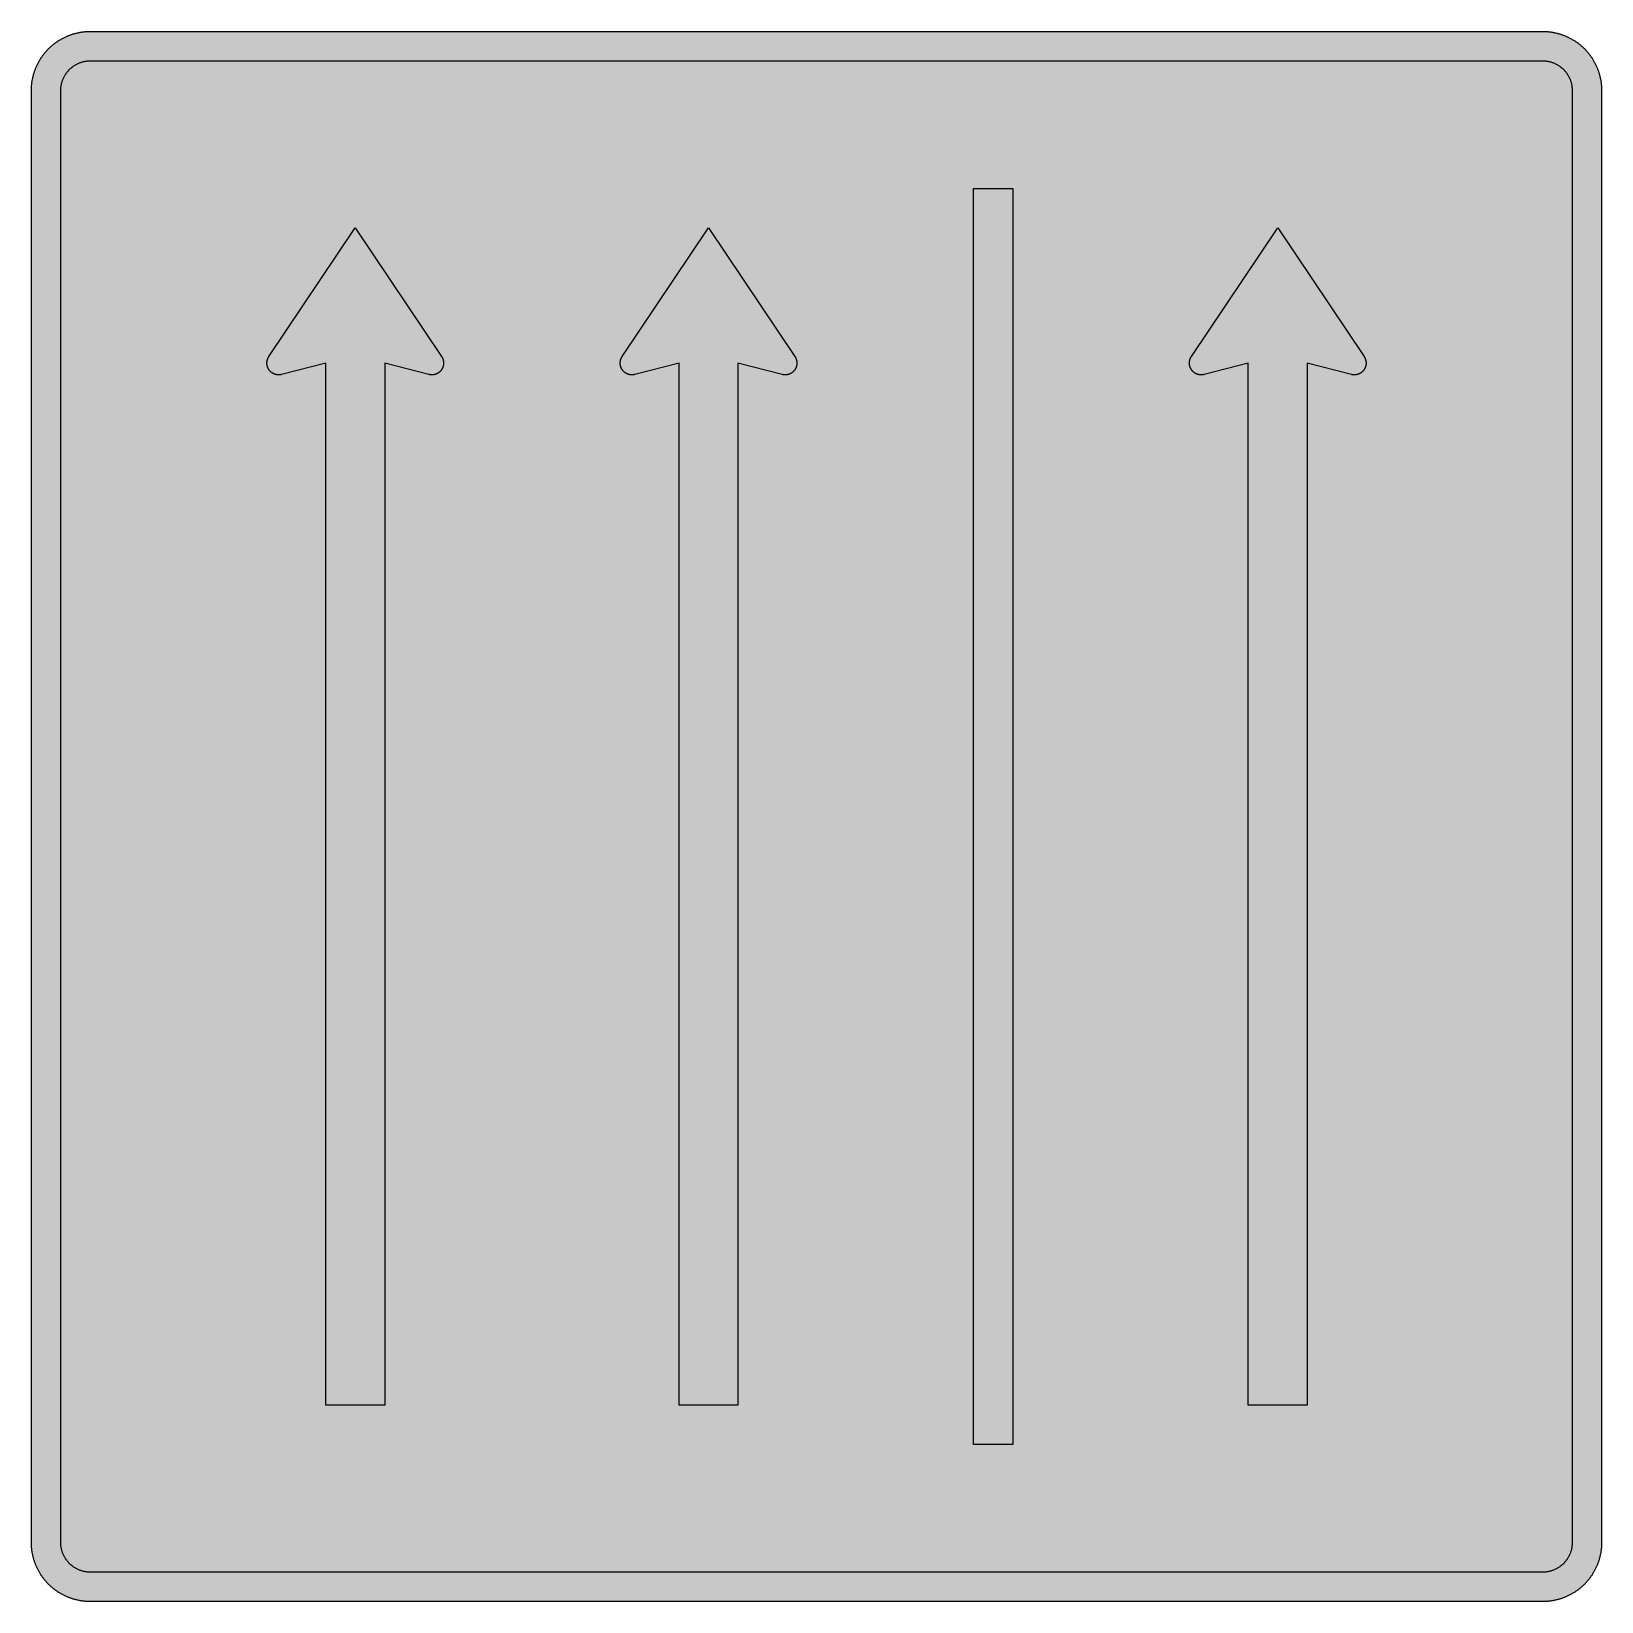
# Model space of a CAD drawing. Header units: millimetres. Extents: x 0 to 564, y 0 to 564.
import ezdxf

# ---------------------------------------------------------------- set-up
doc = ezdxf.new("R2010")
doc.units = ezdxf.units.MM

msp = doc.modelspace()

# ---------------------------------------------------------------- hatches: boundary and pattern name
for color, points in [(254, [(21.2189, 0.0537), (20.955, 0.0533), (20.6934, 0.0584), (20.4292, 0.066), (20.1676, 0.0787), (19.906, 0.094), (19.6469, 0.1118), (19.3853, 0.1321), (19.1262, 0.1549), (18.8671, 0.1829), (18.608, 0.2134), (18.349, 0.2464), (18.0924, 0.2845), (17.8359, 0.3251), (17.5793, 0.3683), (17.3253, 0.414), (17.0688, 0.4623), (16.8148, 0.5156), (16.5633, 0.5715), (16.3093, 0.6299), (16.0579, 0.6909), (15.809, 0.7544), (15.56, 0.823), (15.3111, 0.8941), (15.0622, 0.9677), (14.8158, 1.0439), (14.5694, 1.1227), (14.3256, 1.2065), (14.0818, 1.2903), (13.8379, 1.3792), (13.5966, 1.4707), (13.3579, 1.5672), (13.1191, 1.6637), (12.8803, 1.7628), (12.6441, 1.8669), (12.4079, 1.9736), (12.1742, 2.0803), (11.9405, 2.192), (11.7094, 2.3089), (11.4808, 2.4257), (11.2522, 2.5451), (11.0236, 2.6695), (10.7975, 2.794), (10.574, 2.9235), (10.3505, 3.0556), (10.1295, 3.1877), (9.9111, 3.3249), (9.6926, 3.4646), (9.4742, 3.6068), (9.2608, 3.7541), (9.0475, 3.9014), (8.8341, 4.0513), (8.6258, 4.2037), (8.4176, 4.3612), (8.2118, 4.5187), (8.0061, 4.6812), (7.8029, 4.8438), (7.6022, 5.0114), (7.4041, 5.1816), (7.206, 5.3518), (7.0129, 5.527), (6.8174, 5.7048), (6.6269, 5.8826), (6.4389, 6.0655), (6.2509, 6.2509), (6.0655, 6.4389), (5.8852, 6.6269), (5.7048, 6.8174), (5.527, 7.0104), (5.3518, 7.206), (5.1816, 7.4041), (5.0114, 7.6022), (4.8463, 7.8029), (4.6812, 8.0061), (4.5187, 8.2118), (4.3612, 8.4176), (4.2062, 8.6258), (4.0513, 8.8341), (3.9014, 9.0475), (3.7541, 9.2608), (3.6068, 9.4742), (3.4646, 9.6926), (3.3249, 9.9085), (3.1877, 10.1295), (3.0556, 10.3505), (2.9235, 10.574), (2.794, 10.7975), (2.6695, 11.0236), (2.5451, 11.2522), (2.4257, 11.4808), (2.3063, 11.7094), (2.192, 11.9405), (2.0803, 12.1742), (1.971, 12.4079), (1.8669, 12.6441), (1.7628, 12.8803), (1.6637, 13.1191), (1.5646, 13.3579), (1.4707, 13.5966), (1.3792, 13.8379), (1.2903, 14.0818), (1.2065, 14.3256), (1.1227, 14.5694), (1.0439, 14.8158), (0.9652, 15.0622), (0.8915, 15.3111), (0.823, 15.56), (0.7544, 15.809), (0.6883, 16.0604), (0.6274, 16.3119), (0.569, 16.5633), (0.5131, 16.8148), (0.4623, 17.0688), (0.4115, 17.3253), (0.3658, 17.5793), (0.3226, 17.8359), (0.2819, 18.0924), (0.2464, 18.3515), (0.2134, 18.608), (0.1829, 18.8671), (0.1549, 19.1262), (0.1295, 19.3878), (0.1092, 19.6469), (0.0914, 19.9085), (0.0762, 20.1701), (0.066, 20.4318), (0.0584, 20.6934), (0.0533, 20.955), (0.0508, 21.2192), (0.0522, 543.3314), (0.0533, 543.593), (0.0584, 543.8546), (0.066, 544.1188), (0.0762, 544.3804), (0.0914, 544.642), (0.1092, 544.9011), (0.1295, 545.1627), (0.1549, 545.4218), (0.1829, 545.6809), (0.2134, 545.94), (0.2464, 546.1991), (0.2819, 546.4556), (0.3226, 546.7121), (0.3658, 546.9687), (0.4115, 547.2227), (0.4623, 547.4792), (0.5131, 547.7332), (0.569, 547.9847), (0.6274, 548.2387), (0.6883, 548.4876), (0.7544, 548.7391), (0.823, 548.988), (0.8915, 549.2369), (0.9652, 549.4858), (1.0439, 549.7322), (1.1227, 549.9786), (1.2065, 550.2224), (1.2903, 550.4663), (1.3792, 550.7076), (1.4707, 550.9489), (1.5646, 551.1902), (1.6637, 551.4289), (1.7628, 551.6677), (1.8669, 551.9039), (1.971, 552.1401), (2.0803, 552.3738), (2.192, 552.6049), (2.3063, 552.8386), (2.4257, 553.0672), (2.5451, 553.2958), (2.6695, 553.5244), (2.794, 553.7505), (2.9235, 553.974), (3.0556, 554.1975), (3.1877, 554.4185), (3.3249, 554.6369), (3.4646, 554.8554), (3.6068, 555.0738), (3.7541, 555.2872), (3.9014, 555.5005), (4.0513, 555.7114), (4.2062, 555.9222), (4.3612, 556.1305), (4.5187, 556.3362), (4.6812, 556.5419), (4.8463, 556.7451), (5.0114, 556.9458), (5.1816, 557.1439), (5.3518, 557.342), (5.527, 557.5351), (5.7048, 557.7281), (5.8852, 557.9212), (6.0655, 558.1091), (6.2509, 558.2971), (6.4389, 558.4825), (6.6269, 558.6628), (6.8174, 558.8432), (7.0129, 559.021), (7.206, 559.1937), (7.4041, 559.3664), (7.6022, 559.5366), (7.8029, 559.7017), (8.0061, 559.8668), (8.2118, 560.0268), (8.4176, 560.1868), (8.6258, 560.3418), (8.8341, 560.4967), (9.0475, 560.6466), (9.2608, 560.7939), (9.4742, 560.9387), (9.6926, 561.0835), (9.9111, 561.2232), (10.1295, 561.3603), (10.3505, 561.4924), (10.574, 561.6245), (10.7975, 561.754), (11.0236, 561.8785), (11.2522, 562.0029), (11.4808, 562.1223), (11.7094, 562.2392), (11.9405, 562.356), (12.1742, 562.4678), (12.4079, 562.5744), (12.6441, 562.6811), (12.8803, 562.7853), (13.1191, 562.8843), (13.3579, 562.9834), (13.5966, 563.0774), (13.8379, 563.1688), (14.0818, 563.2577), (14.3256, 563.3415), (14.5694, 563.4253), (14.8158, 563.5041), (15.0622, 563.5803), (15.3111, 563.6539), (15.56, 563.7251), (15.809, 563.7936), (16.0579, 563.8571), (16.3093, 563.9206), (16.5633, 563.9791), (16.8148, 564.0349), (17.0688, 564.0857), (17.3253, 564.1365), (17.5793, 564.1823), (17.8359, 564.2254), (18.0924, 564.2635), (18.349, 564.3016), (18.608, 564.3347), (18.8671, 564.3651), (19.1262, 564.3931), (19.3853, 564.4185), (19.6469, 564.4388), (19.906, 564.4566), (20.1676, 564.4718), (20.4292, 564.482), (20.6934, 564.4896), (20.955, 564.4947), (21.2166, 564.4972), (543.33, 564.4981), (543.5905, 564.4947), (543.8546, 564.4896), (544.1163, 564.482), (544.3779, 564.4718), (544.6395, 564.4566), (544.9011, 564.4388), (545.1602, 564.4185), (545.4218, 564.3931), (545.6809, 564.3651), (545.94, 564.3347), (546.1965, 564.3016), (546.4556, 564.2635), (546.7121, 564.2254), (546.9687, 564.1823), (547.2227, 564.1365), (547.4767, 564.0857), (547.7307, 564.0349), (547.9847, 563.9791), (548.2361, 563.9206), (548.4876, 563.8571), (548.7391, 563.7936), (548.988, 563.7251), (549.2369, 563.6539), (549.4858, 563.5803), (549.7322, 563.5041), (549.9786, 563.4253), (550.2224, 563.3415), (550.4663, 563.2577), (550.7076, 563.1688), (550.9489, 563.0774), (551.1902, 562.9834), (551.4289, 562.8843), (551.6677, 562.7853), (551.9039, 562.6811), (552.1401, 562.5744), (552.3738, 562.4678), (552.6075, 562.356), (552.8386, 562.2392), (553.0672, 562.1223), (553.2958, 562.0029), (553.5244, 561.8785), (553.7505, 561.754), (553.974, 561.6245), (554.1975, 561.4924), (554.4185, 561.3603), (554.6369, 561.2232), (554.8554, 561.0835), (555.0738, 560.9387), (555.2872, 560.7939), (555.5005, 560.6466), (555.7139, 560.4967), (555.9222, 560.3418), (556.1305, 560.1868), (556.3362, 560.0268), (556.5419, 559.8668), (556.7451, 559.7017), (556.9458, 559.5366), (557.1439, 559.3664), (557.342, 559.1937), (557.5376, 559.021), (557.7307, 558.8432), (557.9212, 558.6628), (558.1091, 558.4825), (558.2971, 558.2971), (558.4825, 558.1091), (558.6628, 557.9212), (558.8432, 557.7281), (559.021, 557.5351), (559.1962, 557.342), (559.3664, 557.1439), (559.5366, 556.9458), (559.7017, 556.7451), (559.8668, 556.5419), (560.0294, 556.3362), (560.1868, 556.1305), (560.3418, 555.9222), (560.4967, 555.7114), (560.6466, 555.5005), (560.7939, 555.2872), (560.9387, 555.0738), (561.0835, 554.8554), (561.2232, 554.6369), (561.3603, 554.4185), (561.4924, 554.1975), (561.6245, 553.974), (561.754, 553.7505), (561.8785, 553.5244), (562.0029, 553.2958), (562.1223, 553.0672), (562.2392, 552.8386), (562.3535, 552.6049), (562.4652, 552.3738), (562.5744, 552.1401), (562.6811, 551.9039), (562.7853, 551.6677), (562.8843, 551.4289), (562.9808, 551.1902), (563.0774, 550.9489), (563.1688, 550.7076), (563.2552, 550.4663), (563.3415, 550.2224), (563.4253, 549.9786), (563.5041, 549.7322), (563.5803, 549.4858), (563.6539, 549.2369), (563.7251, 548.988), (563.7936, 548.7391), (563.8571, 548.4876), (563.9181, 548.2387), (563.9765, 547.9847), (564.0324, 547.7332), (564.0857, 547.4792), (564.134, 547.2227), (564.1797, 546.9687), (564.2229, 546.7121), (564.2635, 546.4556), (564.2991, 546.1991), (564.3347, 545.94), (564.3651, 545.6809), (564.3931, 545.4218), (564.4159, 545.1627), (564.4363, 544.9011), (564.454, 544.642), (564.4693, 544.3804), (564.482, 544.1188), (564.4896, 543.8546), (564.4947, 543.593), (564.4947, 543.3314), (564.4966, 21.2203), (564.4947, 20.955), (564.4896, 20.6934), (564.482, 20.4318), (564.4693, 20.1701), (564.454, 19.9085), (564.4363, 19.6469), (564.4159, 19.3878), (564.3931, 19.1262), (564.3651, 18.8671), (564.3347, 18.608), (564.2991, 18.3515), (564.2635, 18.0924), (564.2229, 17.8359), (564.1797, 17.5793), (564.134, 17.3253), (564.0857, 17.0688), (564.0324, 16.8148), (563.9765, 16.5633), (563.9181, 16.3119), (563.8571, 16.0604), (563.7936, 15.809), (563.7251, 15.56), (563.6539, 15.3111), (563.5803, 15.0622), (563.5041, 14.8158), (563.4253, 14.5694), (563.3415, 14.3256), (563.2552, 14.0818), (563.1688, 13.8379), (563.0774, 13.5966), (562.9808, 13.3579), (562.8843, 13.1191), (562.7853, 12.8803), (562.6811, 12.6441), (562.5744, 12.4079), (562.4652, 12.1742), (562.3535, 11.9405), (562.2392, 11.7094), (562.1223, 11.4808), (562.0029, 11.2522), (561.8785, 11.0236), (561.754, 10.7975), (561.6245, 10.574), (561.4924, 10.3505), (561.3603, 10.1295), (561.2232, 9.9085), (561.0835, 9.6926), (560.9387, 9.4742), (560.7939, 9.2608), (560.6466, 9.0475), (560.4967, 8.8341), (560.3418, 8.6258), (560.1868, 8.4176), (560.0294, 8.2118), (559.8668, 8.0061), (559.7017, 7.8029), (559.5366, 7.6022), (559.3664, 7.4041), (559.1962, 7.206), (559.021, 7.0104), (558.8432, 6.8174), (558.6628, 6.6269), (558.4825, 6.4389), (558.2971, 6.2509), (558.1091, 6.0655), (557.9212, 5.8826), (557.7307, 5.7048), (557.5376, 5.527), (557.342, 5.3518), (557.1439, 5.1816), (556.9458, 5.0114), (556.7451, 4.8438), (556.5419, 4.6812), (556.3362, 4.5187), (556.1305, 4.3612), (555.9222, 4.2037), (555.7139, 4.0513), (555.5005, 3.9014), (555.2872, 3.7541), (555.0738, 3.6068), (554.8554, 3.4646), (554.6369, 3.3249), (554.4185, 3.1877), (554.1975, 3.0556), (553.974, 2.9235), (553.7505, 2.794), (553.5244, 2.6695), (553.2958, 2.5451), (553.0672, 2.4257), (552.8386, 2.3089), (552.6075, 2.192), (552.3738, 2.0803), (552.1401, 1.9736), (551.9039, 1.8669), (551.6677, 1.7628), (551.4289, 1.6637), (551.1902, 1.5672), (550.9489, 1.4707), (550.7076, 1.3792), (550.4663, 1.2903), (550.2224, 1.2065), (549.9786, 1.1227), (549.7322, 1.0439), (549.4858, 0.9677), (549.2369, 0.8941), (548.988, 0.823), (548.7391, 0.7544), (548.4876, 0.6909), (548.2361, 0.6299), (547.9847, 0.5715), (547.7307, 0.5156), (547.4767, 0.4623), (547.2227, 0.414), (546.9687, 0.3683), (546.7121, 0.3251), (546.4556, 0.2845), (546.1965, 0.2464), (545.94, 0.2134), (545.6809, 0.1829), (545.4218, 0.1549), (545.1602, 0.1321), (544.9011, 0.1118), (544.6395, 0.094), (544.3779, 0.0787), (544.1163, 0.066), (543.8546, 0.0584), (543.5905, 0.0533), (543.3289, 0.0533)]), (144, [(21.2189, 10.637), (20.9448, 10.6401), (20.6731, 10.6502), (20.4038, 10.6655), (20.1346, 10.6909), (19.8704, 10.7213), (19.6063, 10.7569), (19.3446, 10.8001), (19.0856, 10.8509), (18.829, 10.9068), (18.5725, 10.9677), (18.321, 11.0363), (18.0696, 11.1125), (17.8232, 11.1912), (17.5793, 11.2776), (17.338, 11.369), (17.0993, 11.4681), (16.8631, 11.5697), (16.6294, 11.6789), (16.4008, 11.7932), (16.1722, 11.9126), (15.9512, 12.0371), (15.7302, 12.1666), (15.5143, 12.3038), (15.301, 12.4435), (15.0927, 12.5882), (14.8869, 12.7381), (14.6837, 12.893), (14.4856, 13.0531), (14.2926, 13.2156), (14.1021, 13.3858), (13.9167, 13.5585), (13.7338, 13.7363), (13.556, 13.9167), (13.3833, 14.1021), (13.2156, 14.2926), (13.0505, 14.4856), (12.893, 14.6837), (12.7381, 14.8869), (12.5882, 15.0927), (12.4409, 15.301), (12.3012, 15.5143), (12.1666, 15.7302), (12.0371, 15.9512), (11.9126, 16.1747), (11.7932, 16.4008), (11.6789, 16.6294), (11.5697, 16.8631), (11.4656, 17.0993), (11.369, 17.338), (11.2776, 17.5793), (11.1912, 17.8232), (11.11, 18.0721), (11.0363, 18.321), (10.9677, 18.575), (10.9042, 18.829), (10.8483, 19.0856), (10.8001, 19.3446), (10.7569, 19.6063), (10.7188, 19.8704), (10.6883, 20.1371), (10.6655, 20.4038), (10.6477, 20.6756), (10.6375, 20.9448), (10.635, 21.2192), (10.6355, 543.3314), (10.6375, 543.6032), (10.6477, 543.875), (10.6655, 544.1442), (10.6883, 544.4109), (10.7188, 544.6776), (10.7569, 544.9418), (10.8001, 545.2034), (10.8483, 545.4625), (10.9042, 545.719), (10.9677, 545.9755), (11.0363, 546.227), (11.11, 546.4759), (11.1912, 546.7248), (11.2776, 546.9687), (11.369, 547.21), (11.4656, 547.4487), (11.5697, 547.685), (11.6789, 547.9186), (11.7932, 548.1472), (11.9126, 548.3733), (12.0371, 548.5968), (12.1666, 548.8178), (12.3012, 549.0337), (12.4409, 549.2471), (12.5882, 549.4553), (12.7381, 549.6611), (12.893, 549.8643), (13.0505, 550.0624), (13.2156, 550.2554), (13.3833, 550.4459), (13.556, 550.6314), (13.7338, 550.8142), (13.9167, 550.9895), (14.1021, 551.1648), (14.2926, 551.3324), (14.4856, 551.4975), (14.6837, 551.655), (14.8869, 551.8099), (15.0927, 551.9598), (15.301, 552.1046), (15.5143, 552.2468), (15.7302, 552.3814), (15.9512, 552.511), (16.1722, 552.6354), (16.4008, 552.7548), (16.6294, 552.8691), (16.8631, 552.9783), (17.0993, 553.0825), (17.338, 553.179), (17.5793, 553.2704), (17.8232, 553.3568), (18.0696, 553.4381), (18.321, 553.5117), (18.5725, 553.5803), (18.829, 553.6413), (19.0856, 553.6997), (19.3446, 553.7479), (19.6063, 553.7911), (19.8704, 553.8292), (20.1346, 553.8597), (20.4038, 553.8826), (20.6731, 553.9003), (20.9448, 553.9105), (21.2166, 553.913), (543.33, 553.9148), (543.6006, 553.9105), (543.8724, 553.9003), (544.1442, 553.8826), (544.4109, 553.8597), (544.6776, 553.8292), (544.9418, 553.7911), (545.2034, 553.7479), (545.4625, 553.6997), (545.719, 553.6413), (545.973, 553.5803), (546.227, 553.5117), (546.4759, 553.4381), (546.7223, 553.3568), (546.9687, 553.2704), (547.21, 553.179), (547.4487, 553.0825), (547.685, 552.9783), (547.9186, 552.8691), (548.1472, 552.7548), (548.3733, 552.6354), (548.5968, 552.511), (548.8178, 552.3814), (549.0337, 552.2468), (549.2471, 552.1046), (549.4553, 551.9598), (549.6611, 551.8099), (549.8643, 551.655), (550.0599, 551.4975), (550.2554, 551.3324), (550.4459, 551.1648), (550.6314, 550.9895), (550.8117, 550.8142), (550.9895, 550.6314), (551.1622, 550.4459), (551.3324, 550.2554), (551.495, 550.0624), (551.655, 549.8643), (551.8099, 549.6611), (551.9598, 549.4553), (552.1046, 549.2471), (552.2443, 549.0337), (552.3789, 548.8178), (552.511, 548.5968), (552.6354, 548.3733), (552.7548, 548.1472), (552.8691, 547.9186), (552.9783, 547.685), (553.0799, 547.4487), (553.179, 547.21), (553.2704, 546.9687), (553.3568, 546.7248), (553.4355, 546.4759), (553.5117, 546.227), (553.5778, 545.9755), (553.6413, 545.719), (553.6971, 545.4625), (553.7479, 545.2034), (553.7911, 544.9418), (553.8267, 544.6776), (553.8572, 544.4109), (553.88, 544.1442), (553.8978, 543.875), (553.908, 543.6032), (553.913, 543.3314), (553.9133, 21.2203), (553.908, 20.9448), (553.8978, 20.6756), (553.88, 20.4038), (553.8572, 20.1371), (553.8267, 19.8704), (553.7911, 19.6063), (553.7479, 19.3446), (553.6971, 19.0856), (553.6413, 18.829), (553.5778, 18.575), (553.5117, 18.321), (553.4355, 18.0721), (553.3568, 17.8232), (553.2704, 17.5793), (553.179, 17.338), (553.0799, 17.0993), (552.9783, 16.8631), (552.8691, 16.6294), (552.7548, 16.4008), (552.6354, 16.1747), (552.511, 15.9512), (552.3789, 15.7302), (552.2443, 15.5143), (552.1046, 15.301), (551.9598, 15.0927), (551.8099, 14.8869), (551.655, 14.6837), (551.495, 14.4856), (551.3324, 14.2926), (551.1622, 14.1021), (550.9895, 13.9167), (550.8117, 13.7363), (550.6314, 13.5585), (550.4459, 13.3858), (550.2554, 13.2156), (550.0599, 13.0531), (549.8643, 12.893), (549.6611, 12.7381), (549.4553, 12.5882), (549.2471, 12.4435), (549.0337, 12.3038), (548.8178, 12.1666), (548.5968, 12.0371), (548.3733, 11.9126), (548.1472, 11.7932), (547.9186, 11.6789), (547.685, 11.5697), (547.4487, 11.4681), (547.21, 11.369), (546.9687, 11.2776), (546.7223, 11.1912), (546.4759, 11.1125), (546.227, 11.0363), (545.973, 10.9677), (545.719, 10.9068), (545.4625, 10.8509), (545.2034, 10.8001), (544.9418, 10.7569), (544.6776, 10.7213), (544.4109, 10.6909), (544.1442, 10.6655), (543.8724, 10.6502), (543.6006, 10.6401), (543.3289, 10.635)]), (254, [(338.7189, 508.0536), (352.83, 508.0536), (352.83, 56.4981), (338.7189, 56.4981)]), (254, [(105.8855, 445.2592), (90.0105, 441.1592), (89.9922, 441.1548), (89.977, 441.1497), (89.9617, 441.1447), (89.9439, 441.1421), (89.9287, 441.137), (89.9109, 441.1345), (89.8957, 441.1294), (89.8804, 441.1269), (89.8627, 441.1218), (89.8474, 441.1193), (89.8296, 441.1167), (89.8144, 441.1116), (89.7992, 441.1091), (89.7814, 441.1066), (89.7661, 441.1015), (89.7484, 441.0989), (89.7331, 441.0964), (89.7153, 441.0939), (89.7001, 441.0913), (89.6823, 441.0862), (89.6671, 441.0837), (89.6493, 441.0812), (89.6341, 441.0786), (89.6188, 441.0761), (89.601, 441.0735), (89.5858, 441.071), (89.568, 441.0685), (89.5528, 441.0659), (89.535, 441.0634), (89.5198, 441.0608), (89.502, 441.0608), (89.4842, 441.0583), (89.469, 441.0558), (89.4512, 441.0532), (89.4359, 441.0507), (89.4182, 441.0507), (89.4029, 441.0481), (89.3851, 441.0456), (89.3699, 441.0456), (89.3521, 441.0431), (89.3369, 441.0405), (89.3191, 441.0405), (89.3013, 441.038), (89.2861, 441.038), (89.2683, 441.0354), (89.2531, 441.0354), (89.2353, 441.0329), (89.22, 441.0329), (89.2023, 441.0329), (89.1845, 441.0304), (89.1692, 441.0304), (89.1515, 441.0304), (89.1362, 441.0278), (89.1184, 441.0278), (89.1032, 441.0278), (89.0854, 441.0278), (89.0676, 441.0253), (89.0524, 441.0253), (89.0346, 441.0253), (89.0168, 441.0253), (89.0016, 441.0253), (88.9838, 441.0253), (88.9686, 441.0253), (88.9508, 441.0253), (88.8416, 441.0253), (88.7324, 441.0304), (88.6257, 441.038), (88.519, 441.0456), (88.4123, 441.0583), (88.3056, 441.0735), (88.2015, 441.0913), (88.0974, 441.1116), (87.9958, 441.132), (87.8942, 441.1574), (87.7926, 441.1853), (87.6935, 441.2158), (87.5944, 441.2463), (87.4954, 441.2818), (87.3989, 441.3174), (87.3023, 441.358), (87.2084, 441.3987), (87.1169, 441.4418), (87.0229, 441.4876), (86.934, 441.5358), (86.8451, 441.5841), (86.7562, 441.6374), (86.6699, 441.6908), (86.5835, 441.7466), (86.4997, 441.8051), (86.4184, 441.866), (86.3371, 441.927), (86.2584, 441.9905), (86.1797, 442.0565), (86.106, 442.1251), (86.0298, 442.1937), (85.9587, 442.2648), (85.8876, 442.3359), (85.8164, 442.4121), (85.7504, 442.4883), (85.6844, 442.5645), (85.6209, 442.6433), (85.5599, 442.7245), (85.4989, 442.8058), (85.4405, 442.8896), (85.3846, 442.976), (85.3313, 443.0624), (85.278, 443.1513), (85.2297, 443.2402), (85.1814, 443.3316), (85.1357, 443.423), (85.0925, 443.5145), (85.0494, 443.611), (85.0113, 443.705), (84.9757, 443.8015), (84.9401, 443.9006), (84.9071, 443.9996), (84.8792, 444.0987), (84.8512, 444.2003), (84.8258, 444.3019), (84.803, 444.4035), (84.7827, 444.5076), (84.7674, 444.6143), (84.7522, 444.7184), (84.7395, 444.8251), (84.7293, 444.9318), (84.7242, 445.041), (84.7192, 445.1477), (84.7166, 445.2569), (84.7166, 445.2976), (84.7192, 445.3357), (84.7192, 445.3763), (84.7217, 445.4144), (84.7217, 445.455), (84.7242, 445.4931), (84.7268, 445.5312), (84.7293, 445.5719), (84.7319, 445.61), (84.7369, 445.6481), (84.7395, 445.6887), (84.7446, 445.7268), (84.7471, 445.7649), (84.7522, 445.803), (84.7573, 445.8437), (84.7649, 445.8818), (84.77, 445.9199), (84.775, 445.958), (84.7827, 445.9961), (84.7903, 446.0342), (84.7979, 446.0723), (84.8055, 446.1104), (84.8131, 446.1485), (84.8208, 446.1866), (84.8309, 446.2247), (84.8385, 446.2628), (84.8487, 446.3009), (84.8589, 446.339), (84.869, 446.3771), (84.8792, 446.4126), (84.8893, 446.4507), (84.8995, 446.4888), (84.9122, 446.5244), (84.9249, 446.5625), (84.9351, 446.598), (84.9478, 446.6361), (84.9605, 446.6717), (84.9757, 446.7098), (84.9884, 446.7454), (85.0011, 446.7835), (85.0163, 446.819), (85.0316, 446.8546), (85.0468, 446.8901), (85.0621, 446.9257), (85.0773, 446.9613), (85.0925, 446.9968), (85.1078, 447.0324), (85.1256, 447.0679), (85.1433, 447.1035), (85.1586, 447.1391), (85.1764, 447.1746), (85.1941, 447.2076), (85.2119, 447.2432), (85.2322, 447.2762), (85.25, 447.3118), (85.2703, 447.3448), (85.2881, 447.3804), (85.3084, 447.4134), (85.3288, 447.4464), (85.3491, 447.4794), (85.3694, 447.515), (85.3923, 447.548), (85.4126, 447.581), (85.4354, 447.6115), (116.4689, 493.9425), (147.5038, 447.614), (147.5232, 447.581), (147.5461, 447.548), (147.5664, 447.515), (147.5867, 447.4794), (147.607, 447.4464), (147.6273, 447.4134), (147.6477, 447.3804), (147.668, 447.3448), (147.6858, 447.3118), (147.7061, 447.2762), (147.7239, 447.2432), (147.7416, 447.2076), (147.7594, 447.1746), (147.7772, 447.1391), (147.795, 447.1035), (147.8102, 447.0679), (147.828, 447.0324), (147.8432, 446.9968), (147.861, 446.9613), (147.8763, 446.9257), (147.8915, 446.8901), (147.9042, 446.8546), (147.9194, 446.819), (147.9347, 446.7835), (147.9474, 446.7454), (147.9626, 446.7098), (147.9753, 446.6717), (147.988, 446.6361), (148.0007, 446.598), (148.0109, 446.5625), (148.0236, 446.5244), (148.0363, 446.4888), (148.0464, 446.4507), (148.0566, 446.4126), (148.0668, 446.3771), (148.0769, 446.339), (148.0871, 446.3009), (148.0972, 446.2628), (148.1049, 446.2247), (148.115, 446.1866), (148.1226, 446.1485), (148.1303, 446.1104), (148.1379, 446.0723), (148.1455, 446.0342), (148.1531, 445.9961), (148.1582, 445.958), (148.1658, 445.9199), (148.1709, 445.8818), (148.176, 445.8437), (148.1811, 445.803), (148.1861, 445.7649), (148.1912, 445.7268), (148.1963, 445.6887), (148.1988, 445.6481), (148.2039, 445.61), (148.2065, 445.5719), (148.209, 445.5312), (148.2115, 445.4931), (148.2141, 445.455), (148.2141, 445.4144), (148.2166, 445.3763), (148.2166, 445.3357), (148.2166, 445.2976), (148.2166, 445.2569), (148.2166, 445.1477), (148.2115, 445.041), (148.2065, 444.9318), (148.1963, 444.8251), (148.1836, 444.7184), (148.1684, 444.6143), (148.1506, 444.5076), (148.1328, 444.4035), (148.1099, 444.3019), (148.0845, 444.2003), (148.0566, 444.0987), (148.0261, 443.9996), (147.9956, 443.9006), (147.9601, 443.8015), (147.9245, 443.705), (147.8839, 443.611), (147.8432, 443.5145), (147.8001, 443.423), (147.7543, 443.3316), (147.7061, 443.2402), (147.6578, 443.1513), (147.6045, 443.0624), (147.5511, 442.976), (147.4953, 442.8896), (147.4368, 442.8058), (147.3759, 442.7245), (147.3149, 442.6433), (147.2514, 442.5645), (147.1854, 442.4883), (147.1168, 442.4121), (147.0482, 442.3359), (146.9771, 442.2648), (146.906, 442.1937), (146.8298, 442.1251), (146.7561, 442.0565), (146.6774, 441.9905), (146.5986, 441.927), (146.5174, 441.866), (146.4361, 441.8051), (146.3523, 441.7466), (146.2659, 441.6908), (146.1795, 441.6374), (146.0906, 441.5841), (146.0017, 441.5358), (145.9128, 441.4876), (145.8189, 441.4418), (145.7274, 441.3987), (145.6334, 441.358), (145.5369, 441.3174), (145.4404, 441.2818), (145.3413, 441.2463), (145.2423, 441.2158), (145.1432, 441.1853), (145.0416, 441.1574), (144.94, 441.132), (144.8384, 441.1116), (144.7343, 441.0913), (144.6301, 441.0735), (144.5235, 441.0583), (144.4168, 441.0456), (144.3101, 441.038), (144.2034, 441.0304), (144.0942, 441.0253), (143.985, 441.0253), (143.9672, 441.0253), (143.952, 441.0253), (143.9342, 441.0253), (143.9164, 441.0253), (143.9012, 441.0253), (143.8834, 441.0253), (143.8681, 441.0253), (143.8504, 441.0278), (143.8351, 441.0278), (143.8173, 441.0278), (143.7996, 441.0278), (143.7843, 441.0304), (143.7665, 441.0304), (143.7513, 441.0304), (143.7335, 441.0329), (143.7183, 441.0329), (143.7005, 441.0329), (143.6827, 441.0354), (143.6675, 441.0354), (143.6497, 441.038), (143.6345, 441.038), (143.6167, 441.0405), (143.6014, 441.0405), (143.5837, 441.0431), (143.5684, 441.0456), (143.5506, 441.0456), (143.5329, 441.0481), (143.5176, 441.0507), (143.4998, 441.0507), (143.4846, 441.0532), (143.4668, 441.0558), (143.4516, 441.0583), (143.4338, 441.0608), (143.4186, 441.0608), (143.4008, 441.0634), (143.3855, 441.0659), (143.3678, 441.0685), (143.3525, 441.071), (143.3347, 441.0735), (143.3195, 441.0761), (143.3017, 441.0786), (143.2865, 441.0812), (143.2687, 441.0837), (143.2535, 441.0862), (143.2357, 441.0913), (143.2204, 441.0939), (143.2027, 441.0964), (143.1874, 441.0989), (143.1696, 441.1015), (143.1544, 441.1066), (143.1392, 441.1091), (143.1214, 441.1116), (143.1061, 441.1167), (143.0884, 441.1193), (143.0731, 441.1218), (143.0553, 441.1269), (143.0401, 441.1294), (143.0223, 441.1345), (143.0071, 441.137), (142.9918, 441.1421), (142.9741, 441.1447), (142.9588, 441.1497), (142.941, 441.1548), (142.9258, 441.1574), (127.0522, 445.2592), (127.0522, 70.6092), (105.8855, 70.6092)]), (254, [(232.8855, 445.2592), (217.0105, 441.1592), (216.9922, 441.1548), (216.977, 441.1497), (216.9617, 441.1447), (216.9439, 441.1421), (216.9287, 441.137), (216.9109, 441.1345), (216.8957, 441.1294), (216.8804, 441.1269), (216.8627, 441.1218), (216.8474, 441.1193), (216.8296, 441.1167), (216.8144, 441.1116), (216.7992, 441.1091), (216.7814, 441.1066), (216.7661, 441.1015), (216.7484, 441.0989), (216.7331, 441.0964), (216.7153, 441.0939), (216.7001, 441.0913), (216.6823, 441.0862), (216.6671, 441.0837), (216.6493, 441.0812), (216.6341, 441.0786), (216.6188, 441.0761), (216.601, 441.0735), (216.5858, 441.071), (216.568, 441.0685), (216.5528, 441.0659), (216.535, 441.0634), (216.5198, 441.0608), (216.502, 441.0608), (216.4842, 441.0583), (216.469, 441.0558), (216.4512, 441.0532), (216.4359, 441.0507), (216.4182, 441.0507), (216.4029, 441.0481), (216.3851, 441.0456), (216.3699, 441.0456), (216.3521, 441.0431), (216.3369, 441.0405), (216.3191, 441.0405), (216.3013, 441.038), (216.2861, 441.038), (216.2683, 441.0354), (216.2531, 441.0354), (216.2353, 441.0329), (216.22, 441.0329), (216.2023, 441.0329), (216.1845, 441.0304), (216.1692, 441.0304), (216.1515, 441.0304), (216.1362, 441.0278), (216.1184, 441.0278), (216.1032, 441.0278), (216.0854, 441.0278), (216.0676, 441.0253), (216.0524, 441.0253), (216.0346, 441.0253), (216.0194, 441.0253), (216.0016, 441.0253), (215.9838, 441.0253), (215.9686, 441.0253), (215.9508, 441.0253), (215.8416, 441.0253), (215.7324, 441.0304), (215.6257, 441.038), (215.519, 441.0456), (215.4123, 441.0583), (215.3056, 441.0735), (215.2015, 441.0913), (215.0974, 441.1116), (214.9958, 441.132), (214.8942, 441.1574), (214.7926, 441.1853), (214.6935, 441.2158), (214.5944, 441.2463), (214.4954, 441.2818), (214.3989, 441.3174), (214.3023, 441.358), (214.2084, 441.3987), (214.1169, 441.4418), (214.0229, 441.4876), (213.934, 441.5358), (213.8451, 441.5841), (213.7562, 441.6374), (213.6699, 441.6908), (213.5835, 441.7466), (213.4997, 441.8051), (213.4184, 441.866), (213.3371, 441.927), (213.2584, 441.9905), (213.1797, 442.0565), (213.106, 442.1251), (213.0298, 442.1937), (212.9587, 442.2648), (212.8876, 442.3359), (212.8164, 442.4121), (212.7504, 442.4883), (212.6844, 442.5645), (212.6209, 442.6433), (212.5599, 442.7245), (212.4989, 442.8058), (212.4405, 442.8896), (212.3846, 442.976), (212.3313, 443.0624), (212.278, 443.1513), (212.2297, 443.2402), (212.1814, 443.3316), (212.1357, 443.423), (212.0925, 443.5145), (212.0494, 443.611), (212.0113, 443.705), (211.9757, 443.8015), (211.9401, 443.9006), (211.9071, 443.9996), (211.8792, 444.0987), (211.8512, 444.2003), (211.8258, 444.3019), (211.803, 444.4035), (211.7827, 444.5076), (211.7674, 444.6143), (211.7522, 444.7184), (211.7395, 444.8251), (211.7293, 444.9318), (211.7242, 445.041), (211.7192, 445.1477), (211.7166, 445.2569), (211.7166, 445.2976), (211.7192, 445.3357), (211.7192, 445.3763), (211.7217, 445.4144), (211.7217, 445.455), (211.7242, 445.4931), (211.7268, 445.5312), (211.7293, 445.5719), (211.7319, 445.61), (211.7369, 445.6481), (211.7395, 445.6887), (211.7446, 445.7268), (211.7471, 445.7649), (211.7522, 445.803), (211.7573, 445.8437), (211.7649, 445.8818), (211.77, 445.9199), (211.775, 445.958), (211.7827, 445.9961), (211.7903, 446.0342), (211.7979, 446.0723), (211.8055, 446.1104), (211.8131, 446.1485), (211.8208, 446.1866), (211.8309, 446.2247), (211.8385, 446.2628), (211.8487, 446.3009), (211.8589, 446.339), (211.869, 446.3771), (211.8792, 446.4126), (211.8893, 446.4507), (211.8995, 446.4888), (211.9122, 446.5244), (211.9249, 446.5625), (211.9351, 446.598), (211.9478, 446.6361), (211.9605, 446.6717), (211.9757, 446.7098), (211.9884, 446.7454), (212.0011, 446.7835), (212.0163, 446.819), (212.0316, 446.8546), (212.0468, 446.8901), (212.0621, 446.9257), (212.0773, 446.9613), (212.0925, 446.9968), (212.1078, 447.0324), (212.1256, 447.0679), (212.1433, 447.1035), (212.1586, 447.1391), (212.1764, 447.1746), (212.1941, 447.2076), (212.2119, 447.2432), (212.2322, 447.2762), (212.25, 447.3118), (212.2703, 447.3448), (212.2881, 447.3804), (212.3084, 447.4134), (212.3288, 447.4464), (212.3491, 447.4794), (212.3694, 447.515), (212.3923, 447.548), (212.4126, 447.581), (212.4354, 447.6115), (243.4689, 493.9425), (274.5038, 447.614), (274.5232, 447.581), (274.5461, 447.548), (274.5664, 447.515), (274.5867, 447.4794), (274.607, 447.4464), (274.6273, 447.4134), (274.6477, 447.3804), (274.668, 447.3448), (274.6858, 447.3118), (274.7061, 447.2762), (274.7239, 447.2432), (274.7416, 447.2076), (274.7594, 447.1746), (274.7772, 447.1391), (274.795, 447.1035), (274.8102, 447.0679), (274.828, 447.0324), (274.8432, 446.9968), (274.861, 446.9613), (274.8763, 446.9257), (274.8915, 446.8901), (274.9042, 446.8546), (274.9194, 446.819), (274.9347, 446.7835), (274.9474, 446.7454), (274.9626, 446.7098), (274.9753, 446.6717), (274.988, 446.6361), (275.0007, 446.598), (275.0109, 446.5625), (275.0236, 446.5244), (275.0363, 446.4888), (275.0464, 446.4507), (275.0566, 446.4126), (275.0668, 446.3771), (275.0769, 446.339), (275.0871, 446.3009), (275.0972, 446.2628), (275.1049, 446.2247), (275.115, 446.1866), (275.1226, 446.1485), (275.1303, 446.1104), (275.1379, 446.0723), (275.1455, 446.0342), (275.1531, 445.9961), (275.1582, 445.958), (275.1658, 445.9199), (275.1709, 445.8818), (275.176, 445.8437), (275.1811, 445.803), (275.1861, 445.7649), (275.1912, 445.7268), (275.1963, 445.6887), (275.1988, 445.6481), (275.2039, 445.61), (275.2065, 445.5719), (275.209, 445.5312), (275.2115, 445.4931), (275.2141, 445.455), (275.2141, 445.4144), (275.2166, 445.3763), (275.2166, 445.3357), (275.2166, 445.2976), (275.2166, 445.2569), (275.2166, 445.1477), (275.2115, 445.041), (275.2065, 444.9318), (275.1963, 444.8251), (275.1836, 444.7184), (275.1684, 444.6143), (275.1506, 444.5076), (275.1328, 444.4035), (275.1099, 444.3019), (275.0845, 444.2003), (275.0566, 444.0987), (275.0261, 443.9996), (274.9956, 443.9006), (274.9601, 443.8015), (274.9245, 443.705), (274.8839, 443.611), (274.8432, 443.5145), (274.8001, 443.423), (274.7543, 443.3316), (274.7061, 443.2402), (274.6578, 443.1513), (274.6045, 443.0624), (274.5511, 442.976), (274.4953, 442.8896), (274.4368, 442.8058), (274.3759, 442.7245), (274.3149, 442.6433), (274.2514, 442.5645), (274.1854, 442.4883), (274.1168, 442.4121), (274.0482, 442.3359), (273.9771, 442.2648), (273.906, 442.1937), (273.8298, 442.1251), (273.7561, 442.0565), (273.6774, 441.9905), (273.5986, 441.927), (273.5174, 441.866), (273.4361, 441.8051), (273.3523, 441.7466), (273.2659, 441.6908), (273.1795, 441.6374), (273.0906, 441.5841), (273.0017, 441.5358), (272.9128, 441.4876), (272.8189, 441.4418), (272.7274, 441.3987), (272.6334, 441.358), (272.5369, 441.3174), (272.4404, 441.2818), (272.3413, 441.2463), (272.2423, 441.2158), (272.1432, 441.1853), (272.0416, 441.1574), (271.94, 441.132), (271.8384, 441.1116), (271.7343, 441.0913), (271.6301, 441.0735), (271.5235, 441.0583), (271.4168, 441.0456), (271.3101, 441.038), (271.2034, 441.0304), (271.0942, 441.0253), (270.985, 441.0253), (270.9672, 441.0253), (270.952, 441.0253), (270.9342, 441.0253), (270.9164, 441.0253), (270.9012, 441.0253), (270.8834, 441.0253), (270.8681, 441.0253), (270.8504, 441.0278), (270.8351, 441.0278), (270.8173, 441.0278), (270.7996, 441.0278), (270.7843, 441.0304), (270.7665, 441.0304), (270.7513, 441.0304), (270.7335, 441.0329), (270.7183, 441.0329), (270.7005, 441.0329), (270.6827, 441.0354), (270.6675, 441.0354), (270.6497, 441.038), (270.6345, 441.038), (270.6167, 441.0405), (270.6014, 441.0405), (270.5837, 441.0431), (270.5684, 441.0456), (270.5506, 441.0456), (270.5329, 441.0481), (270.5176, 441.0507), (270.4998, 441.0507), (270.4846, 441.0532), (270.4668, 441.0558), (270.4516, 441.0583), (270.4338, 441.0608), (270.4186, 441.0608), (270.4008, 441.0634), (270.3855, 441.0659), (270.3678, 441.0685), (270.3525, 441.071), (270.3347, 441.0735), (270.3195, 441.0761), (270.3017, 441.0786), (270.2865, 441.0812), (270.2687, 441.0837), (270.2535, 441.0862), (270.2357, 441.0913), (270.2204, 441.0939), (270.2027, 441.0964), (270.1874, 441.0989), (270.1696, 441.1015), (270.1544, 441.1066), (270.1392, 441.1091), (270.1214, 441.1116), (270.1061, 441.1167), (270.0884, 441.1193), (270.0731, 441.1218), (270.0553, 441.1269), (270.0401, 441.1294), (270.0223, 441.1345), (270.0071, 441.137), (269.9918, 441.1421), (269.9741, 441.1447), (269.9588, 441.1497), (269.941, 441.1548), (269.9258, 441.1574), (254.0522, 445.2592), (254.0522, 70.6092), (232.8855, 70.6092)]), (254, [(437.4966, 445.2592), (421.6216, 441.1592), (421.6044, 441.1548), (421.5892, 441.1497), (421.5714, 441.1447), (421.5562, 441.1421), (421.5384, 441.137), (421.5232, 441.1345), (421.5079, 441.1294), (421.4901, 441.1269), (421.4749, 441.1218), (421.4571, 441.1193), (421.4419, 441.1167), (421.4266, 441.1116), (421.4089, 441.1091), (421.3936, 441.1066), (421.3758, 441.1015), (421.3606, 441.0989), (421.3428, 441.0964), (421.3276, 441.0939), (421.3098, 441.0913), (421.2946, 441.0862), (421.2793, 441.0837), (421.2615, 441.0812), (421.2463, 441.0786), (421.2285, 441.0761), (421.2133, 441.0735), (421.1955, 441.071), (421.1803, 441.0685), (421.1625, 441.0659), (421.1472, 441.0634), (421.1295, 441.0608), (421.1142, 441.0608), (421.0964, 441.0583), (421.0787, 441.0558), (421.0634, 441.0532), (421.0456, 441.0507), (421.0304, 441.0507), (421.0126, 441.0481), (420.9974, 441.0456), (420.9796, 441.0456), (420.9644, 441.0431), (420.9466, 441.0405), (420.9313, 441.0405), (420.9136, 441.038), (420.8958, 441.038), (420.8805, 441.0354), (420.8628, 441.0354), (420.8475, 441.0329), (420.8297, 441.0329), (420.8145, 441.0329), (420.7967, 441.0304), (420.7789, 441.0304), (420.7637, 441.0304), (420.7459, 441.0278), (420.7307, 441.0278), (420.7129, 441.0278), (420.6951, 441.0278), (420.6799, 441.0253), (420.6621, 441.0253), (420.6469, 441.0253), (420.6291, 441.0253), (420.6113, 441.0253), (420.5961, 441.0253), (420.5783, 441.0253), (420.563, 441.0253), (420.4538, 441.0253), (420.3446, 441.0304), (420.2354, 441.038), (420.1287, 441.0456), (420.022, 441.0583), (419.9179, 441.0735), (419.8137, 441.0913), (419.7096, 441.1116), (419.6055, 441.132), (419.5039, 441.1574), (419.4023, 441.1853), (419.3032, 441.2158), (419.2041, 441.2463), (419.1076, 441.2818), (419.0111, 441.3174), (418.9146, 441.358), (418.8206, 441.3987), (418.7266, 441.4418), (418.6352, 441.4876), (418.5437, 441.5358), (418.4548, 441.5841), (418.3685, 441.6374), (418.2796, 441.6908), (418.1958, 441.7466), (418.1119, 441.8051), (418.0307, 441.866), (417.9494, 441.927), (417.8706, 441.9905), (417.7919, 442.0565), (417.7157, 442.1251), (417.642, 442.1937), (417.5684, 442.2648), (417.4973, 442.3359), (417.4287, 442.4121), (417.3601, 442.4883), (417.2966, 442.5645), (417.2331, 442.6433), (417.1696, 442.7245), (417.1112, 442.8058), (417.0528, 442.8896), (416.9969, 442.976), (416.941, 443.0624), (416.8902, 443.1513), (416.8394, 443.2402), (416.7911, 443.3316), (416.7454, 443.423), (416.7022, 443.5145), (416.6616, 443.611), (416.6235, 443.705), (416.5854, 443.8015), (416.5524, 443.9006), (416.5194, 443.9996), (416.4889, 444.0987), (416.4609, 444.2003), (416.4381, 444.3019), (416.4152, 444.4035), (416.3949, 444.5076), (416.3771, 444.6143), (416.3619, 444.7184), (416.3517, 444.8251), (416.3416, 444.9318), (416.3339, 445.041), (416.3289, 445.1477), (416.3289, 445.2569), (416.3289, 445.2976), (416.3289, 445.3357), (416.3314, 445.3763), (416.3314, 445.4144), (416.3339, 445.455), (416.3365, 445.4931), (416.3365, 445.5312), (416.3416, 445.5719), (416.3441, 445.61), (416.3466, 445.6481), (416.3517, 445.6887), (416.3543, 445.7268), (416.3593, 445.7649), (416.3644, 445.803), (416.3695, 445.8437), (416.3746, 445.8818), (416.3797, 445.9199), (416.3873, 445.958), (416.3949, 445.9961), (416.4, 446.0342), (416.4076, 446.0723), (416.4152, 446.1104), (416.4228, 446.1485), (416.433, 446.1866), (416.4406, 446.2247), (416.4508, 446.2628), (416.4584, 446.3009), (416.4686, 446.339), (416.4787, 446.3771), (416.4889, 446.4126), (416.5016, 446.4507), (416.5117, 446.4888), (416.5244, 446.5244), (416.5346, 446.5625), (416.5473, 446.598), (416.56, 446.6361), (416.5727, 446.6717), (416.5854, 446.7098), (416.6006, 446.7454), (416.6133, 446.7835), (416.6286, 446.819), (416.6413, 446.8546), (416.6565, 446.8901), (416.6718, 446.9257), (416.687, 446.9613), (416.7048, 446.9968), (416.72, 447.0324), (416.7353, 447.0679), (416.753, 447.1035), (416.7708, 447.1391), (416.7886, 447.1746), (416.8064, 447.2076), (416.8242, 447.2432), (416.8419, 447.2762), (416.8623, 447.3118), (416.88, 447.3448), (416.9004, 447.3804), (416.9207, 447.4134), (416.941, 447.4464), (416.9613, 447.4794), (416.9816, 447.515), (417.002, 447.548), (417.0248, 447.581), (417.0451, 447.6115), (448.08, 493.9425), (479.1149, 447.614), (479.1354, 447.581), (479.1558, 447.548), (479.1786, 447.515), (479.1989, 447.4794), (479.2193, 447.4464), (479.2396, 447.4134), (479.2599, 447.3804), (479.2777, 447.3448), (479.298, 447.3118), (479.3158, 447.2762), (479.3361, 447.2432), (479.3539, 447.2076), (479.3717, 447.1746), (479.3894, 447.1391), (479.4047, 447.1035), (479.4225, 447.0679), (479.4377, 447.0324), (479.4555, 446.9968), (479.4707, 446.9613), (479.486, 446.9257), (479.5012, 446.8901), (479.5164, 446.8546), (479.5317, 446.819), (479.5444, 446.7835), (479.5596, 446.7454), (479.5723, 446.7098), (479.585, 446.6717), (479.5977, 446.6361), (479.6104, 446.598), (479.6231, 446.5625), (479.6358, 446.5244), (479.646, 446.4888), (479.6587, 446.4507), (479.6688, 446.4126), (479.679, 446.3771), (479.6892, 446.339), (479.6993, 446.3009), (479.7069, 446.2628), (479.7171, 446.2247), (479.7247, 446.1866), (479.7349, 446.1485), (479.7425, 446.1104), (479.7501, 446.0723), (479.7577, 446.0342), (479.7628, 445.9961), (479.7704, 445.958), (479.7755, 445.9199), (479.7831, 445.8818), (479.7882, 445.8437), (479.7933, 445.803), (479.7984, 445.7649), (479.8035, 445.7268), (479.806, 445.6887), (479.8111, 445.6481), (479.8136, 445.61), (479.8162, 445.5719), (479.8187, 445.5312), (479.8212, 445.4931), (479.8238, 445.455), (479.8263, 445.4144), (479.8263, 445.3763), (479.8289, 445.3357), (479.8289, 445.2976), (479.8289, 445.2569), (479.8263, 445.1477), (479.8238, 445.041), (479.8162, 444.9318), (479.806, 444.8251), (479.7958, 444.7184), (479.7806, 444.6143), (479.7628, 444.5076), (479.7425, 444.4035), (479.7196, 444.3019), (479.6942, 444.2003), (479.6688, 444.0987), (479.6384, 443.9996), (479.6053, 443.9006), (479.5723, 443.8015), (479.5342, 443.705), (479.4961, 443.611), (479.4555, 443.5145), (479.4123, 443.423), (479.3666, 443.3316), (479.3183, 443.2402), (479.2675, 443.1513), (479.2167, 443.0624), (479.1608, 442.976), (479.105, 442.8896), (479.0491, 442.8058), (478.9881, 442.7245), (478.9272, 442.6433), (478.8611, 442.5645), (478.7976, 442.4883), (478.729, 442.4121), (478.6605, 442.3359), (478.5893, 442.2648), (478.5157, 442.1937), (478.442, 442.1251), (478.3658, 442.0565), (478.2896, 441.9905), (478.2083, 441.927), (478.1296, 441.866), (478.0458, 441.8051), (477.962, 441.7466), (477.8781, 441.6908), (477.7918, 441.6374), (477.7029, 441.5841), (477.614, 441.5358), (477.5225, 441.4876), (477.4311, 441.4418), (477.3371, 441.3987), (477.2431, 441.358), (477.1466, 441.3174), (477.0501, 441.2818), (476.9536, 441.2463), (476.8545, 441.2158), (476.7555, 441.1853), (476.6539, 441.1574), (476.5523, 441.132), (476.4481, 441.1116), (476.344, 441.0913), (476.2398, 441.0735), (476.1357, 441.0583), (476.029, 441.0456), (475.9223, 441.038), (475.8131, 441.0304), (475.7039, 441.0253), (475.5947, 441.0253), (475.5794, 441.0253), (475.5617, 441.0253), (475.5464, 441.0253), (475.5286, 441.0253), (475.5109, 441.0253), (475.4956, 441.0253), (475.4778, 441.0253), (475.4626, 441.0278), (475.4448, 441.0278), (475.427, 441.0278), (475.4118, 441.0278), (475.394, 441.0304), (475.3788, 441.0304), (475.361, 441.0304), (475.3458, 441.0329), (475.328, 441.0329), (475.3127, 441.0329), (475.295, 441.0354), (475.2772, 441.0354), (475.2619, 441.038), (475.2442, 441.038), (475.2289, 441.0405), (475.2111, 441.0405), (475.1959, 441.0431), (475.1781, 441.0456), (475.1629, 441.0456), (475.1451, 441.0481), (475.1273, 441.0507), (475.1121, 441.0507), (475.0943, 441.0532), (475.0791, 441.0558), (475.0613, 441.0583), (475.046, 441.0608), (475.0283, 441.0608), (475.013, 441.0634), (474.9952, 441.0659), (474.98, 441.0685), (474.9622, 441.071), (474.947, 441.0735), (474.9292, 441.0761), (474.914, 441.0786), (474.8962, 441.0812), (474.8809, 441.0837), (474.8632, 441.0862), (474.8479, 441.0913), (474.8301, 441.0939), (474.8149, 441.0964), (474.7971, 441.0989), (474.7819, 441.1015), (474.7666, 441.1066), (474.7489, 441.1091), (474.7336, 441.1116), (474.7158, 441.1167), (474.7006, 441.1193), (474.6828, 441.1218), (474.6676, 441.1269), (474.6498, 441.1294), (474.6346, 441.1345), (474.6193, 441.137), (474.6015, 441.1421), (474.5863, 441.1447), (474.5685, 441.1497), (474.5533, 441.1548), (474.538, 441.1574), (458.6633, 445.2592), (458.6633, 70.6092), (437.4966, 70.6092)])]:
    msp.add_hatch(color=color).paths.add_polyline_path(points)

# ---------------------------------------------------------------- linework, layer by layer
at = {"color": 254}
for points in [[(21.2189, 0.0537), (20.955, 0.0533), (20.6934, 0.0584), (20.4292, 0.066), (20.1676, 0.0787), (19.906, 0.094), (19.6469, 0.1118), (19.3853, 0.1321), (19.1262, 0.1549), (18.8671, 0.1829), (18.608, 0.2134), (18.349, 0.2464), (18.0924, 0.2845), (17.8359, 0.3251), (17.5793, 0.3683), (17.3253, 0.414), (17.0688, 0.4623), (16.8148, 0.5156), (16.5633, 0.5715), (16.3093, 0.6299), (16.0579, 0.6909), (15.809, 0.7544), (15.56, 0.823), (15.3111, 0.8941), (15.0622, 0.9677), (14.8158, 1.0439), (14.5694, 1.1227), (14.3256, 1.2065), (14.0818, 1.2903), (13.8379, 1.3792), (13.5966, 1.4707), (13.3579, 1.5672), (13.1191, 1.6637), (12.8803, 1.7628), (12.6441, 1.8669), (12.4079, 1.9736), (12.1742, 2.0803), (11.9405, 2.192), (11.7094, 2.3089), (11.4808, 2.4257), (11.2522, 2.5451), (11.0236, 2.6695), (10.7975, 2.794), (10.574, 2.9235), (10.3505, 3.0556), (10.1295, 3.1877), (9.9111, 3.3249), (9.6926, 3.4646), (9.4742, 3.6068), (9.2608, 3.7541), (9.0475, 3.9014), (8.8341, 4.0513), (8.6258, 4.2037), (8.4176, 4.3612), (8.2118, 4.5187), (8.0061, 4.6812), (7.8029, 4.8438), (7.6022, 5.0114), (7.4041, 5.1816), (7.206, 5.3518), (7.0129, 5.527), (6.8174, 5.7048), (6.6269, 5.8826), (6.4389, 6.0655), (6.2509, 6.2509), (6.0655, 6.4389), (5.8852, 6.6269), (5.7048, 6.8174), (5.527, 7.0104), (5.3518, 7.206), (5.1816, 7.4041), (5.0114, 7.6022), (4.8463, 7.8029), (4.6812, 8.0061), (4.5187, 8.2118), (4.3612, 8.4176), (4.2062, 8.6258), (4.0513, 8.8341), (3.9014, 9.0475), (3.7541, 9.2608), (3.6068, 9.4742), (3.4646, 9.6926), (3.3249, 9.9085), (3.1877, 10.1295), (3.0556, 10.3505), (2.9235, 10.574), (2.794, 10.7975), (2.6695, 11.0236), (2.5451, 11.2522), (2.4257, 11.4808), (2.3063, 11.7094), (2.192, 11.9405), (2.0803, 12.1742), (1.971, 12.4079), (1.8669, 12.6441), (1.7628, 12.8803), (1.6637, 13.1191), (1.5646, 13.3579), (1.4707, 13.5966), (1.3792, 13.8379), (1.2903, 14.0818), (1.2065, 14.3256), (1.1227, 14.5694), (1.0439, 14.8158), (0.9652, 15.0622), (0.8915, 15.3111), (0.823, 15.56), (0.7544, 15.809), (0.6883, 16.0604), (0.6274, 16.3119), (0.569, 16.5633), (0.5131, 16.8148), (0.4623, 17.0688), (0.4115, 17.3253), (0.3658, 17.5793), (0.3226, 17.8359), (0.2819, 18.0924), (0.2464, 18.3515), (0.2134, 18.608), (0.1829, 18.8671), (0.1549, 19.1262), (0.1295, 19.3878), (0.1092, 19.6469), (0.0914, 19.9085), (0.0762, 20.1701), (0.066, 20.4318), (0.0584, 20.6934), (0.0533, 20.955), (0.0508, 21.2192), (0.0522, 543.3314), (0.0533, 543.593), (0.0584, 543.8546), (0.066, 544.1188), (0.0762, 544.3804), (0.0914, 544.642), (0.1092, 544.9011), (0.1295, 545.1627), (0.1549, 545.4218), (0.1829, 545.6809), (0.2134, 545.94), (0.2464, 546.1991), (0.2819, 546.4556), (0.3226, 546.7121), (0.3658, 546.9687), (0.4115, 547.2227), (0.4623, 547.4792), (0.5131, 547.7332), (0.569, 547.9847), (0.6274, 548.2387), (0.6883, 548.4876), (0.7544, 548.7391), (0.823, 548.988), (0.8915, 549.2369), (0.9652, 549.4858), (1.0439, 549.7322), (1.1227, 549.9786), (1.2065, 550.2224), (1.2903, 550.4663), (1.3792, 550.7076), (1.4707, 550.9489), (1.5646, 551.1902), (1.6637, 551.4289), (1.7628, 551.6677), (1.8669, 551.9039), (1.971, 552.1401), (2.0803, 552.3738), (2.192, 552.6049), (2.3063, 552.8386), (2.4257, 553.0672), (2.5451, 553.2958), (2.6695, 553.5244), (2.794, 553.7505), (2.9235, 553.974), (3.0556, 554.1975), (3.1877, 554.4185), (3.3249, 554.6369), (3.4646, 554.8554), (3.6068, 555.0738), (3.7541, 555.2872), (3.9014, 555.5005), (4.0513, 555.7114), (4.2062, 555.9222), (4.3612, 556.1305), (4.5187, 556.3362), (4.6812, 556.5419), (4.8463, 556.7451), (5.0114, 556.9458), (5.1816, 557.1439), (5.3518, 557.342), (5.527, 557.5351), (5.7048, 557.7281), (5.8852, 557.9212), (6.0655, 558.1091), (6.2509, 558.2971), (6.4389, 558.4825), (6.6269, 558.6628), (6.8174, 558.8432), (7.0129, 559.021), (7.206, 559.1937), (7.4041, 559.3664), (7.6022, 559.5366), (7.8029, 559.7017), (8.0061, 559.8668), (8.2118, 560.0268), (8.4176, 560.1868), (8.6258, 560.3418), (8.8341, 560.4967), (9.0475, 560.6466), (9.2608, 560.7939), (9.4742, 560.9387), (9.6926, 561.0835), (9.9111, 561.2232), (10.1295, 561.3603), (10.3505, 561.4924), (10.574, 561.6245), (10.7975, 561.754), (11.0236, 561.8785), (11.2522, 562.0029), (11.4808, 562.1223), (11.7094, 562.2392), (11.9405, 562.356), (12.1742, 562.4678), (12.4079, 562.5744), (12.6441, 562.6811), (12.8803, 562.7853), (13.1191, 562.8843), (13.3579, 562.9834), (13.5966, 563.0774), (13.8379, 563.1688), (14.0818, 563.2577), (14.3256, 563.3415), (14.5694, 563.4253), (14.8158, 563.5041), (15.0622, 563.5803), (15.3111, 563.6539), (15.56, 563.7251), (15.809, 563.7936), (16.0579, 563.8571), (16.3093, 563.9206), (16.5633, 563.9791), (16.8148, 564.0349), (17.0688, 564.0857), (17.3253, 564.1365), (17.5793, 564.1823), (17.8359, 564.2254), (18.0924, 564.2635), (18.349, 564.3016), (18.608, 564.3347), (18.8671, 564.3651), (19.1262, 564.3931), (19.3853, 564.4185), (19.6469, 564.4388), (19.906, 564.4566), (20.1676, 564.4718), (20.4292, 564.482), (20.6934, 564.4896), (20.955, 564.4947), (21.2166, 564.4972), (543.33, 564.4981), (543.5905, 564.4947), (543.8546, 564.4896), (544.1163, 564.482), (544.3779, 564.4718), (544.6395, 564.4566), (544.9011, 564.4388), (545.1602, 564.4185), (545.4218, 564.3931), (545.6809, 564.3651), (545.94, 564.3347), (546.1965, 564.3016), (546.4556, 564.2635), (546.7121, 564.2254), (546.9687, 564.1823), (547.2227, 564.1365), (547.4767, 564.0857), (547.7307, 564.0349), (547.9847, 563.9791), (548.2361, 563.9206), (548.4876, 563.8571), (548.7391, 563.7936), (548.988, 563.7251), (549.2369, 563.6539), (549.4858, 563.5803), (549.7322, 563.5041), (549.9786, 563.4253), (550.2224, 563.3415), (550.4663, 563.2577), (550.7076, 563.1688), (550.9489, 563.0774), (551.1902, 562.9834), (551.4289, 562.8843), (551.6677, 562.7853), (551.9039, 562.6811), (552.1401, 562.5744), (552.3738, 562.4678), (552.6075, 562.356), (552.8386, 562.2392), (553.0672, 562.1223), (553.2958, 562.0029), (553.5244, 561.8785), (553.7505, 561.754), (553.974, 561.6245), (554.1975, 561.4924), (554.4185, 561.3603), (554.6369, 561.2232), (554.8554, 561.0835), (555.0738, 560.9387), (555.2872, 560.7939), (555.5005, 560.6466), (555.7139, 560.4967), (555.9222, 560.3418), (556.1305, 560.1868), (556.3362, 560.0268), (556.5419, 559.8668), (556.7451, 559.7017), (556.9458, 559.5366), (557.1439, 559.3664), (557.342, 559.1937), (557.5376, 559.021), (557.7307, 558.8432), (557.9212, 558.6628), (558.1091, 558.4825), (558.2971, 558.2971), (558.4825, 558.1091), (558.6628, 557.9212), (558.8432, 557.7281), (559.021, 557.5351), (559.1962, 557.342), (559.3664, 557.1439), (559.5366, 556.9458), (559.7017, 556.7451), (559.8668, 556.5419), (560.0294, 556.3362), (560.1868, 556.1305), (560.3418, 555.9222), (560.4967, 555.7114), (560.6466, 555.5005), (560.7939, 555.2872), (560.9387, 555.0738), (561.0835, 554.8554), (561.2232, 554.6369), (561.3603, 554.4185), (561.4924, 554.1975), (561.6245, 553.974), (561.754, 553.7505), (561.8785, 553.5244), (562.0029, 553.2958), (562.1223, 553.0672), (562.2392, 552.8386), (562.3535, 552.6049), (562.4652, 552.3738), (562.5744, 552.1401), (562.6811, 551.9039), (562.7853, 551.6677), (562.8843, 551.4289), (562.9808, 551.1902), (563.0774, 550.9489), (563.1688, 550.7076), (563.2552, 550.4663), (563.3415, 550.2224), (563.4253, 549.9786), (563.5041, 549.7322), (563.5803, 549.4858), (563.6539, 549.2369), (563.7251, 548.988), (563.7936, 548.7391), (563.8571, 548.4876), (563.9181, 548.2387), (563.9765, 547.9847), (564.0324, 547.7332), (564.0857, 547.4792), (564.134, 547.2227), (564.1797, 546.9687), (564.2229, 546.7121), (564.2635, 546.4556), (564.2991, 546.1991), (564.3347, 545.94), (564.3651, 545.6809), (564.3931, 545.4218), (564.4159, 545.1627), (564.4363, 544.9011), (564.454, 544.642), (564.4693, 544.3804), (564.482, 544.1188), (564.4896, 543.8546), (564.4947, 543.593), (564.4947, 543.3314), (564.4966, 21.2203), (564.4947, 20.955), (564.4896, 20.6934), (564.482, 20.4318), (564.4693, 20.1701), (564.454, 19.9085), (564.4363, 19.6469), (564.4159, 19.3878), (564.3931, 19.1262), (564.3651, 18.8671), (564.3347, 18.608), (564.2991, 18.3515), (564.2635, 18.0924), (564.2229, 17.8359), (564.1797, 17.5793), (564.134, 17.3253), (564.0857, 17.0688), (564.0324, 16.8148), (563.9765, 16.5633), (563.9181, 16.3119), (563.8571, 16.0604), (563.7936, 15.809), (563.7251, 15.56), (563.6539, 15.3111), (563.5803, 15.0622), (563.5041, 14.8158), (563.4253, 14.5694), (563.3415, 14.3256), (563.2552, 14.0818), (563.1688, 13.8379), (563.0774, 13.5966), (562.9808, 13.3579), (562.8843, 13.1191), (562.7853, 12.8803), (562.6811, 12.6441), (562.5744, 12.4079), (562.4652, 12.1742), (562.3535, 11.9405), (562.2392, 11.7094), (562.1223, 11.4808), (562.0029, 11.2522), (561.8785, 11.0236), (561.754, 10.7975), (561.6245, 10.574), (561.4924, 10.3505), (561.3603, 10.1295), (561.2232, 9.9085), (561.0835, 9.6926), (560.9387, 9.4742), (560.7939, 9.2608), (560.6466, 9.0475), (560.4967, 8.8341), (560.3418, 8.6258), (560.1868, 8.4176), (560.0294, 8.2118), (559.8668, 8.0061), (559.7017, 7.8029), (559.5366, 7.6022), (559.3664, 7.4041), (559.1962, 7.206), (559.021, 7.0104), (558.8432, 6.8174), (558.6628, 6.6269), (558.4825, 6.4389), (558.2971, 6.2509), (558.1091, 6.0655), (557.9212, 5.8826), (557.7307, 5.7048), (557.5376, 5.527), (557.342, 5.3518), (557.1439, 5.1816), (556.9458, 5.0114), (556.7451, 4.8438), (556.5419, 4.6812), (556.3362, 4.5187), (556.1305, 4.3612), (555.9222, 4.2037), (555.7139, 4.0513), (555.5005, 3.9014), (555.2872, 3.7541), (555.0738, 3.6068), (554.8554, 3.4646), (554.6369, 3.3249), (554.4185, 3.1877), (554.1975, 3.0556), (553.974, 2.9235), (553.7505, 2.794), (553.5244, 2.6695), (553.2958, 2.5451), (553.0672, 2.4257), (552.8386, 2.3089), (552.6075, 2.192), (552.3738, 2.0803), (552.1401, 1.9736), (551.9039, 1.8669), (551.6677, 1.7628), (551.4289, 1.6637), (551.1902, 1.5672), (550.9489, 1.4707), (550.7076, 1.3792), (550.4663, 1.2903), (550.2224, 1.2065), (549.9786, 1.1227), (549.7322, 1.0439), (549.4858, 0.9677), (549.2369, 0.8941), (548.988, 0.823), (548.7391, 0.7544), (548.4876, 0.6909), (548.2361, 0.6299), (547.9847, 0.5715), (547.7307, 0.5156), (547.4767, 0.4623), (547.2227, 0.414), (546.9687, 0.3683), (546.7121, 0.3251), (546.4556, 0.2845), (546.1965, 0.2464), (545.94, 0.2134), (545.6809, 0.1829), (545.4218, 0.1549), (545.1602, 0.1321), (544.9011, 0.1118), (544.6395, 0.094), (544.3779, 0.0787), (544.1163, 0.066), (543.8546, 0.0584), (543.5905, 0.0533), (543.3289, 0.0533), (21.2189, 0.0537)], [(338.7189, 508.0536), (352.83, 508.0536), (352.83, 56.4981), (338.7189, 56.4981), (338.7189, 508.0536)], [(105.8855, 445.2592), (90.0105, 441.1592), (89.9922, 441.1548), (89.977, 441.1497), (89.9617, 441.1447), (89.9439, 441.1421), (89.9287, 441.137), (89.9109, 441.1345), (89.8957, 441.1294), (89.8804, 441.1269), (89.8627, 441.1218), (89.8474, 441.1193), (89.8296, 441.1167), (89.8144, 441.1116), (89.7992, 441.1091), (89.7814, 441.1066), (89.7661, 441.1015), (89.7484, 441.0989), (89.7331, 441.0964), (89.7153, 441.0939), (89.7001, 441.0913), (89.6823, 441.0862), (89.6671, 441.0837), (89.6493, 441.0812), (89.6341, 441.0786), (89.6188, 441.0761), (89.601, 441.0735), (89.5858, 441.071), (89.568, 441.0685), (89.5528, 441.0659), (89.535, 441.0634), (89.5198, 441.0608), (89.502, 441.0608), (89.4842, 441.0583), (89.469, 441.0558), (89.4512, 441.0532), (89.4359, 441.0507), (89.4182, 441.0507), (89.4029, 441.0481), (89.3851, 441.0456), (89.3699, 441.0456), (89.3521, 441.0431), (89.3369, 441.0405), (89.3191, 441.0405), (89.3013, 441.038), (89.2861, 441.038), (89.2683, 441.0354), (89.2531, 441.0354), (89.2353, 441.0329), (89.22, 441.0329), (89.2023, 441.0329), (89.1845, 441.0304), (89.1692, 441.0304), (89.1515, 441.0304), (89.1362, 441.0278), (89.1184, 441.0278), (89.1032, 441.0278), (89.0854, 441.0278), (89.0676, 441.0253), (89.0524, 441.0253), (89.0346, 441.0253), (89.0168, 441.0253), (89.0016, 441.0253), (88.9838, 441.0253), (88.9686, 441.0253), (88.9508, 441.0253), (88.8416, 441.0253), (88.7324, 441.0304), (88.6257, 441.038), (88.519, 441.0456), (88.4123, 441.0583), (88.3056, 441.0735), (88.2015, 441.0913), (88.0974, 441.1116), (87.9958, 441.132), (87.8942, 441.1574), (87.7926, 441.1853), (87.6935, 441.2158), (87.5944, 441.2463), (87.4954, 441.2818), (87.3989, 441.3174), (87.3023, 441.358), (87.2084, 441.3987), (87.1169, 441.4418), (87.0229, 441.4876), (86.934, 441.5358), (86.8451, 441.5841), (86.7562, 441.6374), (86.6699, 441.6908), (86.5835, 441.7466), (86.4997, 441.8051), (86.4184, 441.866), (86.3371, 441.927), (86.2584, 441.9905), (86.1797, 442.0565), (86.106, 442.1251), (86.0298, 442.1937), (85.9587, 442.2648), (85.8876, 442.3359), (85.8164, 442.4121), (85.7504, 442.4883), (85.6844, 442.5645), (85.6209, 442.6433), (85.5599, 442.7245), (85.4989, 442.8058), (85.4405, 442.8896), (85.3846, 442.976), (85.3313, 443.0624), (85.278, 443.1513), (85.2297, 443.2402), (85.1814, 443.3316), (85.1357, 443.423), (85.0925, 443.5145), (85.0494, 443.611), (85.0113, 443.705), (84.9757, 443.8015), (84.9401, 443.9006), (84.9071, 443.9996), (84.8792, 444.0987), (84.8512, 444.2003), (84.8258, 444.3019), (84.803, 444.4035), (84.7827, 444.5076), (84.7674, 444.6143), (84.7522, 444.7184), (84.7395, 444.8251), (84.7293, 444.9318), (84.7242, 445.041), (84.7192, 445.1477), (84.7166, 445.2569), (84.7166, 445.2976), (84.7192, 445.3357), (84.7192, 445.3763), (84.7217, 445.4144), (84.7217, 445.455), (84.7242, 445.4931), (84.7268, 445.5312), (84.7293, 445.5719), (84.7319, 445.61), (84.7369, 445.6481), (84.7395, 445.6887), (84.7446, 445.7268), (84.7471, 445.7649), (84.7522, 445.803), (84.7573, 445.8437), (84.7649, 445.8818), (84.77, 445.9199), (84.775, 445.958), (84.7827, 445.9961), (84.7903, 446.0342), (84.7979, 446.0723), (84.8055, 446.1104), (84.8131, 446.1485), (84.8208, 446.1866), (84.8309, 446.2247), (84.8385, 446.2628), (84.8487, 446.3009), (84.8589, 446.339), (84.869, 446.3771), (84.8792, 446.4126), (84.8893, 446.4507), (84.8995, 446.4888), (84.9122, 446.5244), (84.9249, 446.5625), (84.9351, 446.598), (84.9478, 446.6361), (84.9605, 446.6717), (84.9757, 446.7098), (84.9884, 446.7454), (85.0011, 446.7835), (85.0163, 446.819), (85.0316, 446.8546), (85.0468, 446.8901), (85.0621, 446.9257), (85.0773, 446.9613), (85.0925, 446.9968), (85.1078, 447.0324), (85.1256, 447.0679), (85.1433, 447.1035), (85.1586, 447.1391), (85.1764, 447.1746), (85.1941, 447.2076), (85.2119, 447.2432), (85.2322, 447.2762), (85.25, 447.3118), (85.2703, 447.3448), (85.2881, 447.3804), (85.3084, 447.4134), (85.3288, 447.4464), (85.3491, 447.4794), (85.3694, 447.515), (85.3923, 447.548), (85.4126, 447.581), (85.4354, 447.6115), (116.4689, 493.9425), (147.5038, 447.614), (147.5232, 447.581), (147.5461, 447.548), (147.5664, 447.515), (147.5867, 447.4794), (147.607, 447.4464), (147.6273, 447.4134), (147.6477, 447.3804), (147.668, 447.3448), (147.6858, 447.3118), (147.7061, 447.2762), (147.7239, 447.2432), (147.7416, 447.2076), (147.7594, 447.1746), (147.7772, 447.1391), (147.795, 447.1035), (147.8102, 447.0679), (147.828, 447.0324), (147.8432, 446.9968), (147.861, 446.9613), (147.8763, 446.9257), (147.8915, 446.8901), (147.9042, 446.8546), (147.9194, 446.819), (147.9347, 446.7835), (147.9474, 446.7454), (147.9626, 446.7098), (147.9753, 446.6717), (147.988, 446.6361), (148.0007, 446.598), (148.0109, 446.5625), (148.0236, 446.5244), (148.0363, 446.4888), (148.0464, 446.4507), (148.0566, 446.4126), (148.0668, 446.3771), (148.0769, 446.339), (148.0871, 446.3009), (148.0972, 446.2628), (148.1049, 446.2247), (148.115, 446.1866), (148.1226, 446.1485), (148.1303, 446.1104), (148.1379, 446.0723), (148.1455, 446.0342), (148.1531, 445.9961), (148.1582, 445.958), (148.1658, 445.9199), (148.1709, 445.8818), (148.176, 445.8437), (148.1811, 445.803), (148.1861, 445.7649), (148.1912, 445.7268), (148.1963, 445.6887), (148.1988, 445.6481), (148.2039, 445.61), (148.2065, 445.5719), (148.209, 445.5312), (148.2115, 445.4931), (148.2141, 445.455), (148.2141, 445.4144), (148.2166, 445.3763), (148.2166, 445.3357), (148.2166, 445.2976), (148.2166, 445.2569), (148.2166, 445.1477), (148.2115, 445.041), (148.2065, 444.9318), (148.1963, 444.8251), (148.1836, 444.7184), (148.1684, 444.6143), (148.1506, 444.5076), (148.1328, 444.4035), (148.1099, 444.3019), (148.0845, 444.2003), (148.0566, 444.0987), (148.0261, 443.9996), (147.9956, 443.9006), (147.9601, 443.8015), (147.9245, 443.705), (147.8839, 443.611), (147.8432, 443.5145), (147.8001, 443.423), (147.7543, 443.3316), (147.7061, 443.2402), (147.6578, 443.1513), (147.6045, 443.0624), (147.5511, 442.976), (147.4953, 442.8896), (147.4368, 442.8058), (147.3759, 442.7245), (147.3149, 442.6433), (147.2514, 442.5645), (147.1854, 442.4883), (147.1168, 442.4121), (147.0482, 442.3359), (146.9771, 442.2648), (146.906, 442.1937), (146.8298, 442.1251), (146.7561, 442.0565), (146.6774, 441.9905), (146.5986, 441.927), (146.5174, 441.866), (146.4361, 441.8051), (146.3523, 441.7466), (146.2659, 441.6908), (146.1795, 441.6374), (146.0906, 441.5841), (146.0017, 441.5358), (145.9128, 441.4876), (145.8189, 441.4418), (145.7274, 441.3987), (145.6334, 441.358), (145.5369, 441.3174), (145.4404, 441.2818), (145.3413, 441.2463), (145.2423, 441.2158), (145.1432, 441.1853), (145.0416, 441.1574), (144.94, 441.132), (144.8384, 441.1116), (144.7343, 441.0913), (144.6301, 441.0735), (144.5235, 441.0583), (144.4168, 441.0456), (144.3101, 441.038), (144.2034, 441.0304), (144.0942, 441.0253), (143.985, 441.0253), (143.9672, 441.0253), (143.952, 441.0253), (143.9342, 441.0253), (143.9164, 441.0253), (143.9012, 441.0253), (143.8834, 441.0253), (143.8681, 441.0253), (143.8504, 441.0278), (143.8351, 441.0278), (143.8173, 441.0278), (143.7996, 441.0278), (143.7843, 441.0304), (143.7665, 441.0304), (143.7513, 441.0304), (143.7335, 441.0329), (143.7183, 441.0329), (143.7005, 441.0329), (143.6827, 441.0354), (143.6675, 441.0354), (143.6497, 441.038), (143.6345, 441.038), (143.6167, 441.0405), (143.6014, 441.0405), (143.5837, 441.0431), (143.5684, 441.0456), (143.5506, 441.0456), (143.5329, 441.0481), (143.5176, 441.0507), (143.4998, 441.0507), (143.4846, 441.0532), (143.4668, 441.0558), (143.4516, 441.0583), (143.4338, 441.0608), (143.4186, 441.0608), (143.4008, 441.0634), (143.3855, 441.0659), (143.3678, 441.0685), (143.3525, 441.071), (143.3347, 441.0735), (143.3195, 441.0761), (143.3017, 441.0786), (143.2865, 441.0812), (143.2687, 441.0837), (143.2535, 441.0862), (143.2357, 441.0913), (143.2204, 441.0939), (143.2027, 441.0964), (143.1874, 441.0989), (143.1696, 441.1015), (143.1544, 441.1066), (143.1392, 441.1091), (143.1214, 441.1116), (143.1061, 441.1167), (143.0884, 441.1193), (143.0731, 441.1218), (143.0553, 441.1269), (143.0401, 441.1294), (143.0223, 441.1345), (143.0071, 441.137), (142.9918, 441.1421), (142.9741, 441.1447), (142.9588, 441.1497), (142.941, 441.1548), (142.9258, 441.1574), (127.0522, 445.2592), (127.0522, 70.6092), (105.8855, 70.6092), (105.8855, 445.2592)], [(232.8855, 445.2592), (217.0105, 441.1592), (216.9922, 441.1548), (216.977, 441.1497), (216.9617, 441.1447), (216.9439, 441.1421), (216.9287, 441.137), (216.9109, 441.1345), (216.8957, 441.1294), (216.8804, 441.1269), (216.8627, 441.1218), (216.8474, 441.1193), (216.8296, 441.1167), (216.8144, 441.1116), (216.7992, 441.1091), (216.7814, 441.1066), (216.7661, 441.1015), (216.7484, 441.0989), (216.7331, 441.0964), (216.7153, 441.0939), (216.7001, 441.0913), (216.6823, 441.0862), (216.6671, 441.0837), (216.6493, 441.0812), (216.6341, 441.0786), (216.6188, 441.0761), (216.601, 441.0735), (216.5858, 441.071), (216.568, 441.0685), (216.5528, 441.0659), (216.535, 441.0634), (216.5198, 441.0608), (216.502, 441.0608), (216.4842, 441.0583), (216.469, 441.0558), (216.4512, 441.0532), (216.4359, 441.0507), (216.4182, 441.0507), (216.4029, 441.0481), (216.3851, 441.0456), (216.3699, 441.0456), (216.3521, 441.0431), (216.3369, 441.0405), (216.3191, 441.0405), (216.3013, 441.038), (216.2861, 441.038), (216.2683, 441.0354), (216.2531, 441.0354), (216.2353, 441.0329), (216.22, 441.0329), (216.2023, 441.0329), (216.1845, 441.0304), (216.1692, 441.0304), (216.1515, 441.0304), (216.1362, 441.0278), (216.1184, 441.0278), (216.1032, 441.0278), (216.0854, 441.0278), (216.0676, 441.0253), (216.0524, 441.0253), (216.0346, 441.0253), (216.0194, 441.0253), (216.0016, 441.0253), (215.9838, 441.0253), (215.9686, 441.0253), (215.9508, 441.0253), (215.8416, 441.0253), (215.7324, 441.0304), (215.6257, 441.038), (215.519, 441.0456), (215.4123, 441.0583), (215.3056, 441.0735), (215.2015, 441.0913), (215.0974, 441.1116), (214.9958, 441.132), (214.8942, 441.1574), (214.7926, 441.1853), (214.6935, 441.2158), (214.5944, 441.2463), (214.4954, 441.2818), (214.3989, 441.3174), (214.3023, 441.358), (214.2084, 441.3987), (214.1169, 441.4418), (214.0229, 441.4876), (213.934, 441.5358), (213.8451, 441.5841), (213.7562, 441.6374), (213.6699, 441.6908), (213.5835, 441.7466), (213.4997, 441.8051), (213.4184, 441.866), (213.3371, 441.927), (213.2584, 441.9905), (213.1797, 442.0565), (213.106, 442.1251), (213.0298, 442.1937), (212.9587, 442.2648), (212.8876, 442.3359), (212.8164, 442.4121), (212.7504, 442.4883), (212.6844, 442.5645), (212.6209, 442.6433), (212.5599, 442.7245), (212.4989, 442.8058), (212.4405, 442.8896), (212.3846, 442.976), (212.3313, 443.0624), (212.278, 443.1513), (212.2297, 443.2402), (212.1814, 443.3316), (212.1357, 443.423), (212.0925, 443.5145), (212.0494, 443.611), (212.0113, 443.705), (211.9757, 443.8015), (211.9401, 443.9006), (211.9071, 443.9996), (211.8792, 444.0987), (211.8512, 444.2003), (211.8258, 444.3019), (211.803, 444.4035), (211.7827, 444.5076), (211.7674, 444.6143), (211.7522, 444.7184), (211.7395, 444.8251), (211.7293, 444.9318), (211.7242, 445.041), (211.7192, 445.1477), (211.7166, 445.2569), (211.7166, 445.2976), (211.7192, 445.3357), (211.7192, 445.3763), (211.7217, 445.4144), (211.7217, 445.455), (211.7242, 445.4931), (211.7268, 445.5312), (211.7293, 445.5719), (211.7319, 445.61), (211.7369, 445.6481), (211.7395, 445.6887), (211.7446, 445.7268), (211.7471, 445.7649), (211.7522, 445.803), (211.7573, 445.8437), (211.7649, 445.8818), (211.77, 445.9199), (211.775, 445.958), (211.7827, 445.9961), (211.7903, 446.0342), (211.7979, 446.0723), (211.8055, 446.1104), (211.8131, 446.1485), (211.8208, 446.1866), (211.8309, 446.2247), (211.8385, 446.2628), (211.8487, 446.3009), (211.8589, 446.339), (211.869, 446.3771), (211.8792, 446.4126), (211.8893, 446.4507), (211.8995, 446.4888), (211.9122, 446.5244), (211.9249, 446.5625), (211.9351, 446.598), (211.9478, 446.6361), (211.9605, 446.6717), (211.9757, 446.7098), (211.9884, 446.7454), (212.0011, 446.7835), (212.0163, 446.819), (212.0316, 446.8546), (212.0468, 446.8901), (212.0621, 446.9257), (212.0773, 446.9613), (212.0925, 446.9968), (212.1078, 447.0324), (212.1256, 447.0679), (212.1433, 447.1035), (212.1586, 447.1391), (212.1764, 447.1746), (212.1941, 447.2076), (212.2119, 447.2432), (212.2322, 447.2762), (212.25, 447.3118), (212.2703, 447.3448), (212.2881, 447.3804), (212.3084, 447.4134), (212.3288, 447.4464), (212.3491, 447.4794), (212.3694, 447.515), (212.3923, 447.548), (212.4126, 447.581), (212.4354, 447.6115), (243.4689, 493.9425), (274.5038, 447.614), (274.5232, 447.581), (274.5461, 447.548), (274.5664, 447.515), (274.5867, 447.4794), (274.607, 447.4464), (274.6273, 447.4134), (274.6477, 447.3804), (274.668, 447.3448), (274.6858, 447.3118), (274.7061, 447.2762), (274.7239, 447.2432), (274.7416, 447.2076), (274.7594, 447.1746), (274.7772, 447.1391), (274.795, 447.1035), (274.8102, 447.0679), (274.828, 447.0324), (274.8432, 446.9968), (274.861, 446.9613), (274.8763, 446.9257), (274.8915, 446.8901), (274.9042, 446.8546), (274.9194, 446.819), (274.9347, 446.7835), (274.9474, 446.7454), (274.9626, 446.7098), (274.9753, 446.6717), (274.988, 446.6361), (275.0007, 446.598), (275.0109, 446.5625), (275.0236, 446.5244), (275.0363, 446.4888), (275.0464, 446.4507), (275.0566, 446.4126), (275.0668, 446.3771), (275.0769, 446.339), (275.0871, 446.3009), (275.0972, 446.2628), (275.1049, 446.2247), (275.115, 446.1866), (275.1226, 446.1485), (275.1303, 446.1104), (275.1379, 446.0723), (275.1455, 446.0342), (275.1531, 445.9961), (275.1582, 445.958), (275.1658, 445.9199), (275.1709, 445.8818), (275.176, 445.8437), (275.1811, 445.803), (275.1861, 445.7649), (275.1912, 445.7268), (275.1963, 445.6887), (275.1988, 445.6481), (275.2039, 445.61), (275.2065, 445.5719), (275.209, 445.5312), (275.2115, 445.4931), (275.2141, 445.455), (275.2141, 445.4144), (275.2166, 445.3763), (275.2166, 445.3357), (275.2166, 445.2976), (275.2166, 445.2569), (275.2166, 445.1477), (275.2115, 445.041), (275.2065, 444.9318), (275.1963, 444.8251), (275.1836, 444.7184), (275.1684, 444.6143), (275.1506, 444.5076), (275.1328, 444.4035), (275.1099, 444.3019), (275.0845, 444.2003), (275.0566, 444.0987), (275.0261, 443.9996), (274.9956, 443.9006), (274.9601, 443.8015), (274.9245, 443.705), (274.8839, 443.611), (274.8432, 443.5145), (274.8001, 443.423), (274.7543, 443.3316), (274.7061, 443.2402), (274.6578, 443.1513), (274.6045, 443.0624), (274.5511, 442.976), (274.4953, 442.8896), (274.4368, 442.8058), (274.3759, 442.7245), (274.3149, 442.6433), (274.2514, 442.5645), (274.1854, 442.4883), (274.1168, 442.4121), (274.0482, 442.3359), (273.9771, 442.2648), (273.906, 442.1937), (273.8298, 442.1251), (273.7561, 442.0565), (273.6774, 441.9905), (273.5986, 441.927), (273.5174, 441.866), (273.4361, 441.8051), (273.3523, 441.7466), (273.2659, 441.6908), (273.1795, 441.6374), (273.0906, 441.5841), (273.0017, 441.5358), (272.9128, 441.4876), (272.8189, 441.4418), (272.7274, 441.3987), (272.6334, 441.358), (272.5369, 441.3174), (272.4404, 441.2818), (272.3413, 441.2463), (272.2423, 441.2158), (272.1432, 441.1853), (272.0416, 441.1574), (271.94, 441.132), (271.8384, 441.1116), (271.7343, 441.0913), (271.6301, 441.0735), (271.5235, 441.0583), (271.4168, 441.0456), (271.3101, 441.038), (271.2034, 441.0304), (271.0942, 441.0253), (270.985, 441.0253), (270.9672, 441.0253), (270.952, 441.0253), (270.9342, 441.0253), (270.9164, 441.0253), (270.9012, 441.0253), (270.8834, 441.0253), (270.8681, 441.0253), (270.8504, 441.0278), (270.8351, 441.0278), (270.8173, 441.0278), (270.7996, 441.0278), (270.7843, 441.0304), (270.7665, 441.0304), (270.7513, 441.0304), (270.7335, 441.0329), (270.7183, 441.0329), (270.7005, 441.0329), (270.6827, 441.0354), (270.6675, 441.0354), (270.6497, 441.038), (270.6345, 441.038), (270.6167, 441.0405), (270.6014, 441.0405), (270.5837, 441.0431), (270.5684, 441.0456), (270.5506, 441.0456), (270.5329, 441.0481), (270.5176, 441.0507), (270.4998, 441.0507), (270.4846, 441.0532), (270.4668, 441.0558), (270.4516, 441.0583), (270.4338, 441.0608), (270.4186, 441.0608), (270.4008, 441.0634), (270.3855, 441.0659), (270.3678, 441.0685), (270.3525, 441.071), (270.3347, 441.0735), (270.3195, 441.0761), (270.3017, 441.0786), (270.2865, 441.0812), (270.2687, 441.0837), (270.2535, 441.0862), (270.2357, 441.0913), (270.2204, 441.0939), (270.2027, 441.0964), (270.1874, 441.0989), (270.1696, 441.1015), (270.1544, 441.1066), (270.1392, 441.1091), (270.1214, 441.1116), (270.1061, 441.1167), (270.0884, 441.1193), (270.0731, 441.1218), (270.0553, 441.1269), (270.0401, 441.1294), (270.0223, 441.1345), (270.0071, 441.137), (269.9918, 441.1421), (269.9741, 441.1447), (269.9588, 441.1497), (269.941, 441.1548), (269.9258, 441.1574), (254.0522, 445.2592), (254.0522, 70.6092), (232.8855, 70.6092), (232.8855, 445.2592)], [(437.4966, 445.2592), (421.6216, 441.1592), (421.6044, 441.1548), (421.5892, 441.1497), (421.5714, 441.1447), (421.5562, 441.1421), (421.5384, 441.137), (421.5232, 441.1345), (421.5079, 441.1294), (421.4901, 441.1269), (421.4749, 441.1218), (421.4571, 441.1193), (421.4419, 441.1167), (421.4266, 441.1116), (421.4089, 441.1091), (421.3936, 441.1066), (421.3758, 441.1015), (421.3606, 441.0989), (421.3428, 441.0964), (421.3276, 441.0939), (421.3098, 441.0913), (421.2946, 441.0862), (421.2793, 441.0837), (421.2615, 441.0812), (421.2463, 441.0786), (421.2285, 441.0761), (421.2133, 441.0735), (421.1955, 441.071), (421.1803, 441.0685), (421.1625, 441.0659), (421.1472, 441.0634), (421.1295, 441.0608), (421.1142, 441.0608), (421.0964, 441.0583), (421.0787, 441.0558), (421.0634, 441.0532), (421.0456, 441.0507), (421.0304, 441.0507), (421.0126, 441.0481), (420.9974, 441.0456), (420.9796, 441.0456), (420.9644, 441.0431), (420.9466, 441.0405), (420.9313, 441.0405), (420.9136, 441.038), (420.8958, 441.038), (420.8805, 441.0354), (420.8628, 441.0354), (420.8475, 441.0329), (420.8297, 441.0329), (420.8145, 441.0329), (420.7967, 441.0304), (420.7789, 441.0304), (420.7637, 441.0304), (420.7459, 441.0278), (420.7307, 441.0278), (420.7129, 441.0278), (420.6951, 441.0278), (420.6799, 441.0253), (420.6621, 441.0253), (420.6469, 441.0253), (420.6291, 441.0253), (420.6113, 441.0253), (420.5961, 441.0253), (420.5783, 441.0253), (420.563, 441.0253), (420.4538, 441.0253), (420.3446, 441.0304), (420.2354, 441.038), (420.1287, 441.0456), (420.022, 441.0583), (419.9179, 441.0735), (419.8137, 441.0913), (419.7096, 441.1116), (419.6055, 441.132), (419.5039, 441.1574), (419.4023, 441.1853), (419.3032, 441.2158), (419.2041, 441.2463), (419.1076, 441.2818), (419.0111, 441.3174), (418.9146, 441.358), (418.8206, 441.3987), (418.7266, 441.4418), (418.6352, 441.4876), (418.5437, 441.5358), (418.4548, 441.5841), (418.3685, 441.6374), (418.2796, 441.6908), (418.1958, 441.7466), (418.1119, 441.8051), (418.0307, 441.866), (417.9494, 441.927), (417.8706, 441.9905), (417.7919, 442.0565), (417.7157, 442.1251), (417.642, 442.1937), (417.5684, 442.2648), (417.4973, 442.3359), (417.4287, 442.4121), (417.3601, 442.4883), (417.2966, 442.5645), (417.2331, 442.6433), (417.1696, 442.7245), (417.1112, 442.8058), (417.0528, 442.8896), (416.9969, 442.976), (416.941, 443.0624), (416.8902, 443.1513), (416.8394, 443.2402), (416.7911, 443.3316), (416.7454, 443.423), (416.7022, 443.5145), (416.6616, 443.611), (416.6235, 443.705), (416.5854, 443.8015), (416.5524, 443.9006), (416.5194, 443.9996), (416.4889, 444.0987), (416.4609, 444.2003), (416.4381, 444.3019), (416.4152, 444.4035), (416.3949, 444.5076), (416.3771, 444.6143), (416.3619, 444.7184), (416.3517, 444.8251), (416.3416, 444.9318), (416.3339, 445.041), (416.3289, 445.1477), (416.3289, 445.2569), (416.3289, 445.2976), (416.3289, 445.3357), (416.3314, 445.3763), (416.3314, 445.4144), (416.3339, 445.455), (416.3365, 445.4931), (416.3365, 445.5312), (416.3416, 445.5719), (416.3441, 445.61), (416.3466, 445.6481), (416.3517, 445.6887), (416.3543, 445.7268), (416.3593, 445.7649), (416.3644, 445.803), (416.3695, 445.8437), (416.3746, 445.8818), (416.3797, 445.9199), (416.3873, 445.958), (416.3949, 445.9961), (416.4, 446.0342), (416.4076, 446.0723), (416.4152, 446.1104), (416.4228, 446.1485), (416.433, 446.1866), (416.4406, 446.2247), (416.4508, 446.2628), (416.4584, 446.3009), (416.4686, 446.339), (416.4787, 446.3771), (416.4889, 446.4126), (416.5016, 446.4507), (416.5117, 446.4888), (416.5244, 446.5244), (416.5346, 446.5625), (416.5473, 446.598), (416.56, 446.6361), (416.5727, 446.6717), (416.5854, 446.7098), (416.6006, 446.7454), (416.6133, 446.7835), (416.6286, 446.819), (416.6413, 446.8546), (416.6565, 446.8901), (416.6718, 446.9257), (416.687, 446.9613), (416.7048, 446.9968), (416.72, 447.0324), (416.7353, 447.0679), (416.753, 447.1035), (416.7708, 447.1391), (416.7886, 447.1746), (416.8064, 447.2076), (416.8242, 447.2432), (416.8419, 447.2762), (416.8623, 447.3118), (416.88, 447.3448), (416.9004, 447.3804), (416.9207, 447.4134), (416.941, 447.4464), (416.9613, 447.4794), (416.9816, 447.515), (417.002, 447.548), (417.0248, 447.581), (417.0451, 447.6115), (448.08, 493.9425), (479.1149, 447.614), (479.1354, 447.581), (479.1558, 447.548), (479.1786, 447.515), (479.1989, 447.4794), (479.2193, 447.4464), (479.2396, 447.4134), (479.2599, 447.3804), (479.2777, 447.3448), (479.298, 447.3118), (479.3158, 447.2762), (479.3361, 447.2432), (479.3539, 447.2076), (479.3717, 447.1746), (479.3894, 447.1391), (479.4047, 447.1035), (479.4225, 447.0679), (479.4377, 447.0324), (479.4555, 446.9968), (479.4707, 446.9613), (479.486, 446.9257), (479.5012, 446.8901), (479.5164, 446.8546), (479.5317, 446.819), (479.5444, 446.7835), (479.5596, 446.7454), (479.5723, 446.7098), (479.585, 446.6717), (479.5977, 446.6361), (479.6104, 446.598), (479.6231, 446.5625), (479.6358, 446.5244), (479.646, 446.4888), (479.6587, 446.4507), (479.6688, 446.4126), (479.679, 446.3771), (479.6892, 446.339), (479.6993, 446.3009), (479.7069, 446.2628), (479.7171, 446.2247), (479.7247, 446.1866), (479.7349, 446.1485), (479.7425, 446.1104), (479.7501, 446.0723), (479.7577, 446.0342), (479.7628, 445.9961), (479.7704, 445.958), (479.7755, 445.9199), (479.7831, 445.8818), (479.7882, 445.8437), (479.7933, 445.803), (479.7984, 445.7649), (479.8035, 445.7268), (479.806, 445.6887), (479.8111, 445.6481), (479.8136, 445.61), (479.8162, 445.5719), (479.8187, 445.5312), (479.8212, 445.4931), (479.8238, 445.455), (479.8263, 445.4144), (479.8263, 445.3763), (479.8289, 445.3357), (479.8289, 445.2976), (479.8289, 445.2569), (479.8263, 445.1477), (479.8238, 445.041), (479.8162, 444.9318), (479.806, 444.8251), (479.7958, 444.7184), (479.7806, 444.6143), (479.7628, 444.5076), (479.7425, 444.4035), (479.7196, 444.3019), (479.6942, 444.2003), (479.6688, 444.0987), (479.6384, 443.9996), (479.6053, 443.9006), (479.5723, 443.8015), (479.5342, 443.705), (479.4961, 443.611), (479.4555, 443.5145), (479.4123, 443.423), (479.3666, 443.3316), (479.3183, 443.2402), (479.2675, 443.1513), (479.2167, 443.0624), (479.1608, 442.976), (479.105, 442.8896), (479.0491, 442.8058), (478.9881, 442.7245), (478.9272, 442.6433), (478.8611, 442.5645), (478.7976, 442.4883), (478.729, 442.4121), (478.6605, 442.3359), (478.5893, 442.2648), (478.5157, 442.1937), (478.442, 442.1251), (478.3658, 442.0565), (478.2896, 441.9905), (478.2083, 441.927), (478.1296, 441.866), (478.0458, 441.8051), (477.962, 441.7466), (477.8781, 441.6908), (477.7918, 441.6374), (477.7029, 441.5841), (477.614, 441.5358), (477.5225, 441.4876), (477.4311, 441.4418), (477.3371, 441.3987), (477.2431, 441.358), (477.1466, 441.3174), (477.0501, 441.2818), (476.9536, 441.2463), (476.8545, 441.2158), (476.7555, 441.1853), (476.6539, 441.1574), (476.5523, 441.132), (476.4481, 441.1116), (476.344, 441.0913), (476.2398, 441.0735), (476.1357, 441.0583), (476.029, 441.0456), (475.9223, 441.038), (475.8131, 441.0304), (475.7039, 441.0253), (475.5947, 441.0253), (475.5794, 441.0253), (475.5617, 441.0253), (475.5464, 441.0253), (475.5286, 441.0253), (475.5109, 441.0253), (475.4956, 441.0253), (475.4778, 441.0253), (475.4626, 441.0278), (475.4448, 441.0278), (475.427, 441.0278), (475.4118, 441.0278), (475.394, 441.0304), (475.3788, 441.0304), (475.361, 441.0304), (475.3458, 441.0329), (475.328, 441.0329), (475.3127, 441.0329), (475.295, 441.0354), (475.2772, 441.0354), (475.2619, 441.038), (475.2442, 441.038), (475.2289, 441.0405), (475.2111, 441.0405), (475.1959, 441.0431), (475.1781, 441.0456), (475.1629, 441.0456), (475.1451, 441.0481), (475.1273, 441.0507), (475.1121, 441.0507), (475.0943, 441.0532), (475.0791, 441.0558), (475.0613, 441.0583), (475.046, 441.0608), (475.0283, 441.0608), (475.013, 441.0634), (474.9952, 441.0659), (474.98, 441.0685), (474.9622, 441.071), (474.947, 441.0735), (474.9292, 441.0761), (474.914, 441.0786), (474.8962, 441.0812), (474.8809, 441.0837), (474.8632, 441.0862), (474.8479, 441.0913), (474.8301, 441.0939), (474.8149, 441.0964), (474.7971, 441.0989), (474.7819, 441.1015), (474.7666, 441.1066), (474.7489, 441.1091), (474.7336, 441.1116), (474.7158, 441.1167), (474.7006, 441.1193), (474.6828, 441.1218), (474.6676, 441.1269), (474.6498, 441.1294), (474.6346, 441.1345), (474.6193, 441.137), (474.6015, 441.1421), (474.5863, 441.1447), (474.5685, 441.1497), (474.5533, 441.1548), (474.538, 441.1574), (458.6633, 445.2592), (458.6633, 70.6092), (437.4966, 70.6092), (437.4966, 445.2592)]]:
    msp.add_lwpolyline(points, dxfattribs=at)
at = {"color": 144}
msp.add_lwpolyline([(21.2189, 10.637), (20.9448, 10.6401), (20.6731, 10.6502), (20.4038, 10.6655), (20.1346, 10.6909), (19.8704, 10.7213), (19.6063, 10.7569), (19.3446, 10.8001), (19.0856, 10.8509), (18.829, 10.9068), (18.5725, 10.9677), (18.321, 11.0363), (18.0696, 11.1125), (17.8232, 11.1912), (17.5793, 11.2776), (17.338, 11.369), (17.0993, 11.4681), (16.8631, 11.5697), (16.6294, 11.6789), (16.4008, 11.7932), (16.1722, 11.9126), (15.9512, 12.0371), (15.7302, 12.1666), (15.5143, 12.3038), (15.301, 12.4435), (15.0927, 12.5882), (14.8869, 12.7381), (14.6837, 12.893), (14.4856, 13.0531), (14.2926, 13.2156), (14.1021, 13.3858), (13.9167, 13.5585), (13.7338, 13.7363), (13.556, 13.9167), (13.3833, 14.1021), (13.2156, 14.2926), (13.0505, 14.4856), (12.893, 14.6837), (12.7381, 14.8869), (12.5882, 15.0927), (12.4409, 15.301), (12.3012, 15.5143), (12.1666, 15.7302), (12.0371, 15.9512), (11.9126, 16.1747), (11.7932, 16.4008), (11.6789, 16.6294), (11.5697, 16.8631), (11.4656, 17.0993), (11.369, 17.338), (11.2776, 17.5793), (11.1912, 17.8232), (11.11, 18.0721), (11.0363, 18.321), (10.9677, 18.575), (10.9042, 18.829), (10.8483, 19.0856), (10.8001, 19.3446), (10.7569, 19.6063), (10.7188, 19.8704), (10.6883, 20.1371), (10.6655, 20.4038), (10.6477, 20.6756), (10.6375, 20.9448), (10.635, 21.2192), (10.6355, 543.3314), (10.6375, 543.6032), (10.6477, 543.875), (10.6655, 544.1442), (10.6883, 544.4109), (10.7188, 544.6776), (10.7569, 544.9418), (10.8001, 545.2034), (10.8483, 545.4625), (10.9042, 545.719), (10.9677, 545.9755), (11.0363, 546.227), (11.11, 546.4759), (11.1912, 546.7248), (11.2776, 546.9687), (11.369, 547.21), (11.4656, 547.4487), (11.5697, 547.685), (11.6789, 547.9186), (11.7932, 548.1472), (11.9126, 548.3733), (12.0371, 548.5968), (12.1666, 548.8178), (12.3012, 549.0337), (12.4409, 549.2471), (12.5882, 549.4553), (12.7381, 549.6611), (12.893, 549.8643), (13.0505, 550.0624), (13.2156, 550.2554), (13.3833, 550.4459), (13.556, 550.6314), (13.7338, 550.8142), (13.9167, 550.9895), (14.1021, 551.1648), (14.2926, 551.3324), (14.4856, 551.4975), (14.6837, 551.655), (14.8869, 551.8099), (15.0927, 551.9598), (15.301, 552.1046), (15.5143, 552.2468), (15.7302, 552.3814), (15.9512, 552.511), (16.1722, 552.6354), (16.4008, 552.7548), (16.6294, 552.8691), (16.8631, 552.9783), (17.0993, 553.0825), (17.338, 553.179), (17.5793, 553.2704), (17.8232, 553.3568), (18.0696, 553.4381), (18.321, 553.5117), (18.5725, 553.5803), (18.829, 553.6413), (19.0856, 553.6997), (19.3446, 553.7479), (19.6063, 553.7911), (19.8704, 553.8292), (20.1346, 553.8597), (20.4038, 553.8826), (20.6731, 553.9003), (20.9448, 553.9105), (21.2166, 553.913), (543.33, 553.9148), (543.6006, 553.9105), (543.8724, 553.9003), (544.1442, 553.8826), (544.4109, 553.8597), (544.6776, 553.8292), (544.9418, 553.7911), (545.2034, 553.7479), (545.4625, 553.6997), (545.719, 553.6413), (545.973, 553.5803), (546.227, 553.5117), (546.4759, 553.4381), (546.7223, 553.3568), (546.9687, 553.2704), (547.21, 553.179), (547.4487, 553.0825), (547.685, 552.9783), (547.9186, 552.8691), (548.1472, 552.7548), (548.3733, 552.6354), (548.5968, 552.511), (548.8178, 552.3814), (549.0337, 552.2468), (549.2471, 552.1046), (549.4553, 551.9598), (549.6611, 551.8099), (549.8643, 551.655), (550.0599, 551.4975), (550.2554, 551.3324), (550.4459, 551.1648), (550.6314, 550.9895), (550.8117, 550.8142), (550.9895, 550.6314), (551.1622, 550.4459), (551.3324, 550.2554), (551.495, 550.0624), (551.655, 549.8643), (551.8099, 549.6611), (551.9598, 549.4553), (552.1046, 549.2471), (552.2443, 549.0337), (552.3789, 548.8178), (552.511, 548.5968), (552.6354, 548.3733), (552.7548, 548.1472), (552.8691, 547.9186), (552.9783, 547.685), (553.0799, 547.4487), (553.179, 547.21), (553.2704, 546.9687), (553.3568, 546.7248), (553.4355, 546.4759), (553.5117, 546.227), (553.5778, 545.9755), (553.6413, 545.719), (553.6971, 545.4625), (553.7479, 545.2034), (553.7911, 544.9418), (553.8267, 544.6776), (553.8572, 544.4109), (553.88, 544.1442), (553.8978, 543.875), (553.908, 543.6032), (553.913, 543.3314), (553.9133, 21.2203), (553.908, 20.9448), (553.8978, 20.6756), (553.88, 20.4038), (553.8572, 20.1371), (553.8267, 19.8704), (553.7911, 19.6063), (553.7479, 19.3446), (553.6971, 19.0856), (553.6413, 18.829), (553.5778, 18.575), (553.5117, 18.321), (553.4355, 18.0721), (553.3568, 17.8232), (553.2704, 17.5793), (553.179, 17.338), (553.0799, 17.0993), (552.9783, 16.8631), (552.8691, 16.6294), (552.7548, 16.4008), (552.6354, 16.1747), (552.511, 15.9512), (552.3789, 15.7302), (552.2443, 15.5143), (552.1046, 15.301), (551.9598, 15.0927), (551.8099, 14.8869), (551.655, 14.6837), (551.495, 14.4856), (551.3324, 14.2926), (551.1622, 14.1021), (550.9895, 13.9167), (550.8117, 13.7363), (550.6314, 13.5585), (550.4459, 13.3858), (550.2554, 13.2156), (550.0599, 13.0531), (549.8643, 12.893), (549.6611, 12.7381), (549.4553, 12.5882), (549.2471, 12.4435), (549.0337, 12.3038), (548.8178, 12.1666), (548.5968, 12.0371), (548.3733, 11.9126), (548.1472, 11.7932), (547.9186, 11.6789), (547.685, 11.5697), (547.4487, 11.4681), (547.21, 11.369), (546.9687, 11.2776), (546.7223, 11.1912), (546.4759, 11.1125), (546.227, 11.0363), (545.973, 10.9677), (545.719, 10.9068), (545.4625, 10.8509), (545.2034, 10.8001), (544.9418, 10.7569), (544.6776, 10.7213), (544.4109, 10.6909), (544.1442, 10.6655), (543.8724, 10.6502), (543.6006, 10.6401), (543.3289, 10.635), (21.2189, 10.637)], dxfattribs=at)

doc.saveas('drawing.dxf')
